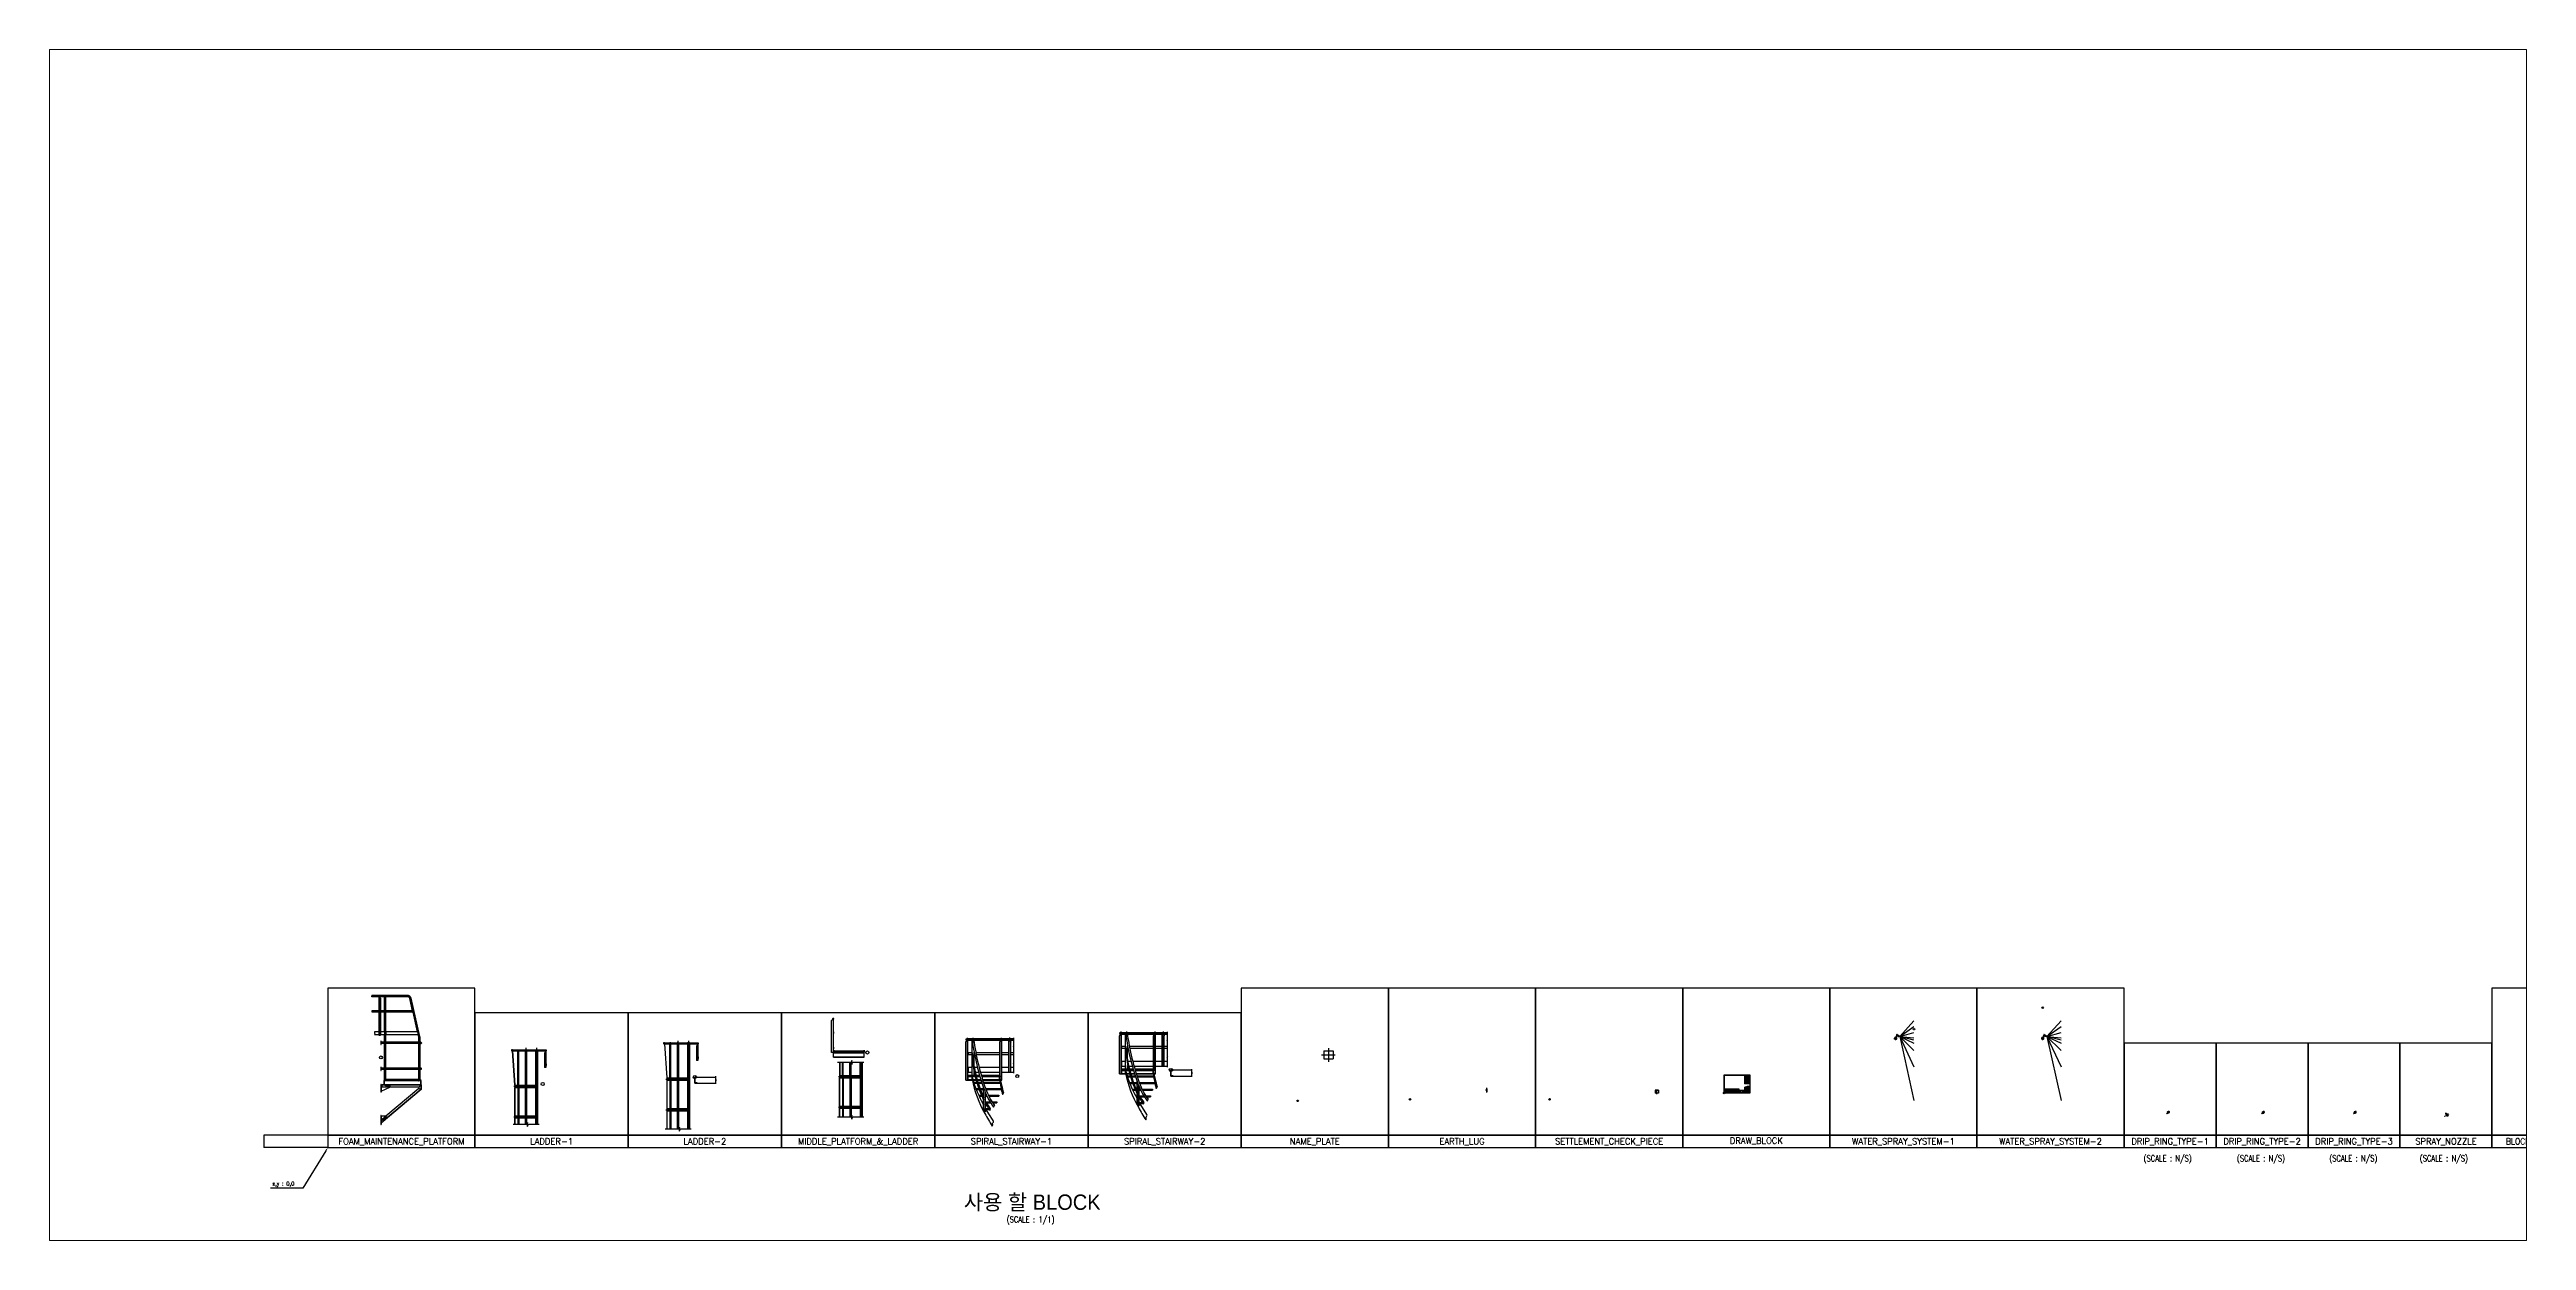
# Paper-space layout 'Layout1' of a CAD drawing. Header units: millimetres. Extents: x -86 to 376, y -9 to 213.
# The model-space entities are those that its viewports show. They can reach past a viewport. Long polylines and large blocks are cut down to what shows.
import ezdxf
from ezdxf.enums import TextEntityAlignment as Align

# ---------------------------------------------------------------- set-up
doc = ezdxf.new("R2010")
doc.units = ezdxf.units.MM
for name, pattern in [('CENTER2', [1.125, 0.75, -0.125, 0.125, -0.125]), ('CONTINU', [0]), ('HIDDEN', [0.375, 0.25, -0.125]), ('PHANTOM', [2.5, 1.25, -0.25, 0.25, -0.25, 0.25, -0.25]), ('PHANTOM2', [1.25, 0.625, -0.125, 0.125, -0.125, 0.125, -0.125])]:
    doc.linetypes.add(name, pattern=pattern)
for name, color, linetype in [('1', 7, 'Continuous'), ('2', 3, 'Continuous'), ('BRD', 8, 'Continuous'), ('CLUDE', 30, 'Continuous'), ('co', 7, 'Continuous'), ('CONTINUOUS', 7, 'Continuous'), ('IMA', 6, 'PHANTOM'), ('LOGO', 3, 'Continuous'), ('WP', 6, 'Continuous')]:
    doc.layers.add(name, color=color, linetype=linetype)
doc.styles.add('Roamns', font='romans.shx', dxfattribs={"width": 0.9})
doc.styles.add('ROMANS', font='romans.shx')
doc.styles.add('SIMPLEX', font='SIMPLEX', dxfattribs={"height": 1.2})
doc.dimstyles.new('ST-35', dxfattribs={"dimtxt": 2.5, "dimasz": 2.5, "dimexe": 1, "dimexo": 1, "dimgap": 1, "dimtad": 1, "dimdec": 1, "dimlfac": 35, "dimzin": 12, "dimdsep": 46, "dimtxsty": 'ROMANS', "dimcen": 0, "dimdle": 700, "dimclrd": 7, "dimclre": 7, "dimclrt": 7, "dimadec": 1, "dimazin": 2, "dimtfac": 1, "dimtdec": 1, "dimtmove": 0, "dimatfit": 3, "dimfxl": 1, "dimtvp": 0.834, "dimtolj": 1, "dimtzin": 0, "dimarcsym": 1})

# ---------------------------------------------------------------- blocks, each defined once
blk = doc.blocks.new('새로운 블럭')
at = {"color": 2, "linetype": 'Continuous'}
for p, q in [((7131, -6245), (7131, -6243)), ((7131, -6245), (7206, -6245)), ((7135, -6239), (7192, -6239)), ((7200, -6174), (7200, -6231)), ((7206, -6170), (7204, -6170)), ((7206, -6245), (7206, -6170))]:
    blk.add_line(p, q, dxfattribs=at)
for centre, radius, start, end in [((7135, -6243), 4, 90, 180), ((7192, -6231), 8.5, 270, 360), ((7204, -6174), 4, 90, 180)]:
    blk.add_arc(centre, radius, start, end, dxfattribs=at)
blk = doc.blocks.new('*D828')
at = {"layer": 'Defpoints', "color": 0, "linetype": 'ByBlock', "ltscale": 0.5, "transparency": 16777216}
for p in [(-2087, 0), (0, 400), (0, 0)]:
    blk.add_point(p, dxfattribs=at)
at = {"layer": 'WP', "color": 7, "linetype": 'ByBlock', "lineweight": -2, "ltscale": 0.5, "transparency": 16777216}
for p, q in [((-1, 400), (-2088, 400)), ((-1, 0), (-2088, 0)), ((-2087, 398), (-2087, 3))]:
    blk.add_line(p, q, dxfattribs=at)
at = {"layer": 'WP', "color": 7, "linetype": 'ByBlock', "ltscale": 0.5, "transparency": 16777216}
for points in [[(-2087, 398), (-2086, 398), (-2087, 400)], [(-2087, 3), (-2086, 3), (-2087, 0)]]:
    blk.add_solid(points, dxfattribs=at)
at = {"layer": 'WP', "color": 7, "linetype": 'ByBlock', "ltscale": 0.5, "transparency": 16777216, "insert": (-2089, 200), "char_height": 2.5, "attachment_point": 5, "rotation": 90, "style": 'ROMANS'}
blk.add_mtext('\\A1;400', dxfattribs=at)
blk = doc.blocks.new('a')
blk.add_solid([(2, 0), (2, 0), (0, 0)])
blk = doc.blocks.new('*X829')
at = {"color": 0}
for p, q in [((341, 30), (343, 33)), ((341, 31), (343, 33)), ((341, 31), (343, 33)), ((341, 31), (343, 33)), ((341, 30), (344, 32)), ((341, 30), (343, 32)), ((341, 30), (343, 32)), ((341, 31), (342, 32)), ((341, 31), (342, 32)), ((343, 30), (341, 32)), ((343, 30), (341, 31)), ((343, 30), (341, 31)), ((343, 30), (341, 31)), ((343, 30), (341, 31)), ((342, 30), (341, 31)), ((342, 30), (341, 31)), ((342, 30), (341, 31)), ((342, 30), (343, 32)), ((342, 30), (343, 32)), ((342, 30), (344, 32)), ((345, 29), (342, 32)), ((345, 29), (342, 32)), ((345, 29), (342, 32)), ((345, 29), (342, 32)), ((345, 29), (342, 32)), ((344, 29), (342, 32)), ((344, 29), (342, 32)), ((344, 29), (342, 32)), ((344, 29), (342, 32)), ((344, 30), (342, 32)), ((342, 30), (344, 31)), ((342, 30), (344, 31)), ((342, 30), (344, 31)), ((342, 30), (343, 31)), ((343, 33), (343, 33)), ((343, 33), (343, 33)), ((343, 32), (343, 33)), ((344, 32), (343, 33)), ((344, 32), (343, 33)), ((344, 32), (343, 32)), ((343, 30), (345, 32)), ((343, 32), (344, 32)), ((343, 32), (343, 32)), ((343, 32), (343, 32)), ((343, 30), (345, 31)), ((343, 30), (345, 31)), ((343, 30), (344, 31)), ((343, 30), (344, 31)), ((343, 30), (344, 31)), ((343, 30), (344, 31)), ((344, 32), (345, 33)), ((344, 32), (345, 33)), ((344, 32), (344, 33)), ((344, 32), (344, 33)), ((344, 32), (344, 33)), ((344, 33), (345, 33)), ((344, 33), (344, 33)), ((344, 33), (344, 33)), ((344, 33), (344, 33)), ((345, 32), (344, 33)), ((344, 33), (344, 33)), ((344, 33), (344, 33)), ((344, 33), (344, 33)), ((344, 33), (344, 33)), ((345, 32), (344, 33)), ((344, 32), (344, 33)), ((344, 32), (344, 33)), ((344, 29), (346, 31)), ((344, 32), (344, 32)), ((344, 32), (344, 32)), ((344, 32), (344, 32)), ((344, 32), (344, 32)), ((344, 32), (344, 32)), ((344, 32), (344, 32)), ((344, 32), (344, 32)), ((344, 32), (344, 32)), ((344, 29), (346, 31)), ((344, 29), (346, 31)), ((344, 29), (346, 31)), ((344, 29), (345, 31)), ((344, 30), (345, 31)), ((344, 30), (345, 31)), ((346, 29), (344, 31)), ((346, 29), (344, 31)), ((346, 29), (344, 31)), ((346, 29), (344, 31)), ((346, 29), (344, 31)), ((345, 33), (346, 34)), ((345, 33), (346, 34)), ((345, 33), (346, 34)), ((345, 33), (345, 34)), ((345, 33), (345, 34)), ((346, 33), (345, 34)), ((346, 33), (345, 34)), ((346, 33), (345, 34)), ((345, 33), (345, 34)), ((345, 33), (345, 34)), ((345, 32), (345, 32)), ((345, 32), (345, 33)), ((345, 32), (345, 33)), ((345, 33), (345, 33)), ((345, 33), (345, 33)), ((345, 33), (345, 33)), ((345, 33), (345, 33)), ((345, 32), (345, 33)), ((345, 32), (345, 33)), ((345, 32), (345, 33)), ((345, 32), (345, 33)), ((345, 32), (345, 32)), ((345, 32), (345, 32)), ((345, 32), (345, 32)), ((345, 32), (345, 32)), ((345, 31), (345, 32)), ((345, 31), (345, 32)), ((345, 29), (347, 31)), ((345, 29), (347, 31)), ((345, 29), (347, 31)), ((345, 29), (347, 31)), ((345, 29), (346, 31)), ((347, 29), (345, 31)), ((347, 29), (345, 31)), ((347, 29), (345, 31)), ((345, 31), (345, 31)), ((347, 29), (345, 31)), ((346, 29), (345, 31)), ((346, 33), (348, 34)), ((346, 33), (348, 34)), ((346, 33), (348, 34)), ((346, 33), (347, 34)), ((346, 33), (347, 34)), ((346, 33), (347, 34)), ((346, 33), (347, 34)), ((346, 33), (346, 34)), ((347, 33), (346, 34)), ((347, 33), (346, 34)), ((347, 33), (346, 34)), ((347, 33), (346, 34)), ((347, 33), (346, 34)), ((347, 33), (346, 34)), ((346, 33), (346, 34)), ((346, 32), (347, 33)), ((346, 32), (347, 33)), ((346, 32), (347, 33)), ((346, 33), (347, 33)), ((346, 32), (346, 33)), ((346, 33), (346, 33)), ((347, 32), (346, 33)), ((347, 32), (346, 33)), ((347, 32), (346, 33)), ((346, 33), (346, 33)), ((346, 32), (346, 32)), ((346, 32), (347, 32)), ((346, 32), (347, 32)), ((346, 31), (346, 32)), ((346, 31), (346, 32)), ((346, 32), (346, 32)), ((346, 32), (346, 32)), ((346, 32), (346, 32)), ((346, 32), (346, 32)), ((347, 32), (346, 32)), ((347, 32), (346, 32)), ((347, 32), (346, 32)), ((347, 31), (346, 32)), ((346, 32), (346, 32)), ((346, 32), (346, 32)), ((346, 32), (346, 32)), ((346, 32), (346, 32)), ((346, 31), (346, 32)), ((346, 31), (346, 32)), ((346, 29), (348, 31)), ((346, 29), (348, 31)), ((346, 29), (348, 31)), ((346, 29), (348, 31)), ((346, 29), (348, 31)), ((346, 29), (347, 31)), ((348, 30), (346, 31)), ((348, 30), (346, 31)), ((348, 30), (346, 31)), ((348, 29), (346, 31)), ((347, 29), (346, 31)), ((347, 29), (346, 31)), ((347, 33), (349, 35)), ((347, 33), (349, 35)), ((347, 33), (348, 34)), ((347, 33), (348, 34)), ((348, 33), (347, 34)), ((348, 33), (347, 34)), ((348, 33), (347, 34)), ((348, 33), (347, 34)), ((348, 33), (347, 34)), ((348, 33), (347, 34)), ((347, 33), (347, 34)), ((347, 31), (347, 32)), ((347, 32), (347, 32)), ((347, 32), (347, 32)), ((347, 31), (347, 31)), ((347, 32), (347, 32)), ((347, 31), (347, 32)), ((347, 32), (347, 32)), ((347, 31), (347, 32)), ((347, 32), (347, 32)), ((347, 32), (347, 32)), ((347, 32), (347, 32)), ((347, 32), (347, 32)), ((347, 32), (347, 32)), ((348, 31), (347, 32)), ((348, 31), (347, 32)), ((347, 31), (347, 32)), ((347, 29), (349, 31)), ((347, 29), (348, 31)), ((347, 29), (348, 31)), ((347, 31), (348, 31)), ((347, 29), (349, 31)), ((347, 29), (349, 31)), ((349, 30), (347, 31)), ((349, 30), (347, 31)), ((349, 30), (347, 31)), ((348, 30), (347, 31)), ((348, 30), (347, 31)), ((348, 30), (347, 31)), ((348, 33), (350, 35)), ((348, 33), (350, 35)), ((348, 33), (350, 35)), ((348, 33), (349, 35)), ((348, 33), (349, 35)), ((349, 33), (348, 34)), ((349, 33), (348, 34)), ((349, 33), (348, 34)), ((349, 33), (348, 34)), ((349, 33), (348, 34)), ((350, 33), (348, 34)), ((350, 33), (348, 34)), ((348, 32), (348, 33)), ((348, 32), (348, 33)), ((348, 33), (348, 33)), ((348, 33), (348, 33)), ((348, 32), (348, 33)), ((348, 32), (348, 33)), ((348, 31), (348, 32)), ((348, 31), (348, 32)), ((348, 32), (348, 32)), ((348, 32), (348, 32)), ((348, 32), (348, 32)), ((348, 32), (348, 32)), ((348, 32), (348, 32)), ((348, 32), (348, 32)), ((348, 32), (348, 32)), ((348, 32), (348, 32)), ((348, 32), (348, 32)), ((348, 32), (348, 32)), ((348, 32), (348, 32)), ((348, 32), (348, 32)), ((348, 31), (348, 32)), ((348, 29), (349, 31)), ((348, 30), (349, 31)), ((348, 30), (350, 31)), ((348, 30), (350, 31)), ((348, 30), (350, 31)), ((350, 30), (348, 31)), ((348, 31), (348, 31)), ((350, 30), (348, 31)), ((349, 30), (348, 31)), ((349, 30), (348, 31)), ((349, 30), (348, 31)), ((349, 33), (351, 35)), ((349, 33), (351, 35)), ((349, 33), (351, 35)), ((349, 33), (351, 35)), ((349, 33), (350, 35)), ((349, 33), (350, 35)), ((350, 33), (349, 34)), ((351, 33), (349, 35)), ((351, 33), (349, 35)), ((351, 33), (349, 35)), ((351, 33), (349, 35)), ((351, 33), (349, 35)), ((351, 33), (349, 35)), ((349, 32), (349, 32)), ((349, 32), (349, 33)), ((349, 33), (349, 33)), ((349, 33), (349, 33)), ((349, 33), (349, 33)), ((349, 32), (349, 33)), ((349, 32), (349, 33)), ((349, 32), (349, 32)), ((349, 31), (349, 32)), ((349, 32), (349, 32)), ((349, 32), (349, 32)), ((349, 32), (349, 32)), ((349, 32), (349, 32)), ((349, 32), (349, 32)), ((349, 32), (350, 32)), ((349, 32), (350, 32)), ((349, 30), (351, 32)), ((349, 30), (351, 32)), ((350, 32), (349, 32)), ((349, 32), (349, 32)), ((349, 32), (349, 32)), ((349, 32), (349, 32)), ((349, 32), (349, 32)), ((349, 31), (349, 32)), ((350, 30), (349, 32)), ((349, 31), (349, 31)), ((349, 30), (351, 31)), ((349, 30), (351, 31)), ((349, 30), (351, 31)), ((351, 30), (349, 31)), ((350, 30), (349, 31)), ((350, 30), (349, 31)), ((350, 30), (349, 31)), ((350, 30), (349, 31)), ((350, 33), (353, 35)), ((350, 33), (352, 35)), ((350, 33), (352, 35)), ((350, 33), (352, 35)), ((350, 33), (352, 35)), ((350, 33), (352, 35)), ((350, 33), (351, 35)), ((351, 33), (350, 35)), ((352, 33), (350, 35)), ((352, 33), (350, 35)), ((352, 33), (350, 35)), ((352, 33), (350, 35)), ((352, 33), (350, 35)), ((350, 32), (350, 33)), ((350, 32), (350, 33)), ((350, 32), (350, 33)), ((350, 33), (350, 33)), ((350, 33), (351, 33)), ((350, 32), (350, 33)), ((350, 32), (351, 33)), ((350, 32), (351, 33)), ((350, 32), (350, 33)), ((351, 32), (350, 33)), ((350, 33), (350, 33)), ((351, 32), (350, 33)), ((351, 32), (350, 33)), ((351, 32), (350, 33)), ((351, 32), (350, 33)), ((350, 32), (350, 32)), ((350, 32), (351, 32)), ((350, 32), (351, 32)), ((350, 32), (351, 32)), ((350, 32), (351, 32)), ((352, 30), (350, 32)), ((352, 30), (350, 31)), ((350, 32), (350, 32)), ((350, 32), (350, 32)), ((351, 31), (350, 32)), ((350, 30), (351, 31)), ((350, 30), (351, 31)), ((350, 30), (351, 31)), ((350, 30), (351, 31)), ((350, 30), (352, 31)), ((352, 30), (350, 31)), ((351, 30), (350, 31)), ((351, 30), (350, 31)), ((351, 30), (350, 31)), ((351, 30), (350, 31)), ((351, 30), (350, 31)), ((351, 33), (353, 35)), ((351, 33), (353, 35)), ((351, 33), (353, 35)), ((351, 33), (353, 35)), ((351, 33), (353, 35)), ((353, 33), (351, 35)), ((353, 33), (351, 35)), ((353, 33), (351, 35)), ((353, 33), (351, 35)), ((353, 33), (351, 35)), ((354, 33), (351, 35)), ((354, 33), (351, 35)), ((351, 33), (352, 33)), ((351, 32), (352, 33)), ((351, 32), (352, 33)), ((352, 32), (351, 32)), ((352, 32), (351, 33)), ((352, 33), (351, 33)), ((352, 33), (351, 33)), ((351, 32), (352, 32)), ((351, 32), (352, 32)), ((351, 32), (352, 32)), ((351, 32), (352, 32)), ((351, 32), (352, 32)), ((351, 30), (353, 32)), ((351, 32), (351, 32)), ((352, 32), (351, 32)), ((352, 32), (351, 32)), ((352, 32), (351, 32)), ((351, 30), (352, 31)), ((351, 30), (353, 31)), ((351, 30), (353, 31)), ((352, 30), (351, 31)), ((352, 30), (351, 31)), ((352, 30), (351, 31)), ((352, 33), (354, 35)), ((352, 33), (354, 35)), ((352, 33), (354, 35)), ((352, 33), (354, 35)), ((352, 33), (354, 35)), ((354, 33), (352, 35)), ((354, 33), (352, 35)), ((354, 33), (352, 35)), ((354, 33), (352, 35)), ((354, 33), (352, 35)), ((355, 33), (352, 35)), ((352, 33), (353, 33)), ((352, 32), (353, 33)), ((352, 32), (353, 33)), ((352, 32), (353, 33)), ((353, 32), (352, 32)), ((353, 32), (352, 33)), ((353, 32), (352, 33)), ((353, 33), (352, 33)), ((352, 32), (353, 32)), ((352, 32), (353, 32)), ((352, 32), (353, 32)), ((352, 31), (353, 32)), ((353, 31), (352, 32)), ((353, 31), (352, 32)), ((353, 32), (352, 32)), ((353, 32), (352, 32)), ((353, 32), (352, 32)), ((352, 30), (353, 31)), ((352, 30), (353, 31)), ((352, 30), (353, 31)), ((352, 30), (353, 31)), ((352, 30), (353, 31)), ((352, 30), (352, 31)), ((353, 30), (352, 31)), ((353, 30), (352, 31)), ((353, 30), (352, 31)), ((353, 30), (352, 31)), ((353, 31), (352, 31)), ((353, 33), (355, 35)), ((353, 33), (355, 35)), ((353, 33), (355, 35)), ((353, 33), (355, 35)), ((353, 33), (355, 35)), ((353, 33), (355, 35)), ((353, 33), (356, 35)), ((355, 33), (353, 35)), ((355, 33), (353, 35)), ((355, 33), (353, 35)), ((355, 33), (353, 35)), ((355, 33), (353, 35)), ((355, 33), (353, 35)), ((353, 33), (354, 33)), ((353, 32), (354, 33)), ((353, 32), (354, 33)), ((354, 32), (353, 32)), ((354, 32), (353, 33)), ((353, 32), (353, 32)), ((353, 32), (353, 32)), ((353, 32), (353, 32)), ((353, 32), (353, 32)), ((353, 32), (354, 32)), ((353, 32), (353, 32)), ((353, 31), (353, 32)), ((353, 31), (353, 32)), ((354, 31), (353, 31)), ((354, 31), (353, 32)), ((353, 31), (353, 32)), ((353, 32), (353, 32)), ((353, 32), (353, 32)), ((353, 32), (353, 32)), ((354, 32), (353, 32)), ((353, 30), (354, 31)), ((353, 30), (354, 31)), ((353, 31), (354, 31)), ((353, 31), (354, 31)), ((353, 31), (353, 31)), ((353, 31), (353, 31)), ((353, 31), (353, 31)), ((354, 31), (353, 31)), ((354, 33), (356, 35)), ((354, 33), (356, 35)), ((354, 33), (356, 35)), ((354, 33), (356, 35)), ((354, 33), (356, 35)), ((354, 33), (356, 35)), ((356, 33), (354, 35)), ((357, 32), (354, 35)), ((357, 32), (354, 35)), ((357, 32), (354, 35)), ((357, 32), (354, 35)), ((354, 32), (354, 33)), ((354, 32), (354, 32)), ((354, 32), (354, 33)), ((354, 32), (354, 33)), ((354, 33), (354, 33)), ((354, 32), (354, 32)), ((354, 32), (354, 32)), ((354, 32), (354, 32)), ((354, 32), (354, 32)), ((354, 32), (354, 32)), ((354, 32), (354, 32)), ((354, 31), (354, 32)), ((354, 31), (354, 32)), ((354, 31), (355, 32)), ((354, 32), (354, 32)), ((355, 31), (354, 32)), ((355, 31), (354, 32)), ((354, 32), (354, 32)), ((354, 32), (354, 32)), ((354, 32), (354, 32)), ((354, 32), (354, 32)), ((354, 31), (355, 31)), ((354, 31), (355, 31)), ((354, 31), (355, 31)), ((354, 31), (354, 31)), ((354, 31), (354, 31)), ((354, 31), (354, 31)), ((354, 31), (354, 31)), ((355, 31), (354, 31)), ((355, 33), (357, 35)), ((355, 33), (357, 35)), ((355, 33), (357, 35)), ((355, 33), (357, 35)), ((357, 32), (355, 35)), ((357, 32), (355, 35)), ((358, 32), (355, 35)), ((358, 32), (355, 35)), ((358, 33), (355, 35)), ((358, 33), (355, 35)), ((355, 33), (355, 33)), ((355, 32), (355, 33)), ((355, 32), (355, 32)), ((355, 32), (355, 32)), ((355, 32), (356, 32)), ((355, 32), (355, 33)), ((356, 32), (355, 32)), ((355, 32), (355, 33)), ((355, 33), (355, 33)), ((355, 32), (355, 32)), ((355, 32), (355, 32)), ((355, 32), (355, 32)), ((355, 32), (355, 32)), ((355, 32), (355, 32)), ((355, 32), (355, 32)), ((355, 32), (355, 32)), ((355, 32), (355, 32)), ((355, 31), (355, 31)), ((355, 31), (355, 31)), ((355, 31), (355, 31)), ((355, 31), (355, 31)), ((355, 31), (355, 31)), ((356, 33), (357, 35)), ((356, 33), (357, 35)), ((356, 33), (357, 35)), ((356, 33), (358, 35)), ((356, 33), (358, 35)), ((358, 33), (356, 35)), ((358, 33), (356, 35)), ((358, 33), (356, 35)), ((358, 33), (356, 35)), ((358, 33), (356, 35)), ((356, 33), (358, 34)), ((356, 32), (358, 34)), ((356, 32), (358, 34)), ((356, 32), (358, 34)), ((356, 32), (358, 34)), ((356, 32), (358, 34)), ((356, 31), (358, 34)), ((356, 32), (358, 34)), ((356, 32), (356, 32)), ((356, 32), (356, 32)), ((356, 32), (356, 32)), ((357, 32), (356, 32)), ((357, 32), (356, 33)), ((357, 32), (356, 33)), ((356, 32), (356, 32)), ((356, 32), (356, 32)), ((356, 32), (356, 32)), ((356, 32), (356, 32)), ((356, 31), (356, 31)), ((358, 33), (357, 35)), ((358, 33), (357, 35)), ((358, 33), (357, 35)), ((359, 34), (357, 35)), ((357, 32), (359, 34)), ((357, 32), (359, 34)), ((359, 34), (358, 35)), ((358, 34), (358, 34)), ((358, 32), (358, 33))]:
    blk.add_line(p, q, dxfattribs=at)
blk = doc.blocks.new('A3')
at = {"layer": 'IMA'}
for centre, start, end in [((-2, 1), 321.4711, 38.5289), ((1, -1), 141.4711, 218.5289)]:
    blk.add_arc(centre, 1.67, start, end, dxfattribs=at)

msp = doc.modelspace()

# ---------------------------------------------------------------- hatches: boundary and pattern name
at = {"linetype": 'CONTINU', "ltscale": 0.5}
h = msp.add_hatch(dxfattribs=at)
h.set_pattern_fill('AR-CONC', color=256, scale=0.05)
h.set_pattern_definition([(50, (61581.1046, 5335.0945), (9.109233, -0.796954), [0.9525, -10.4775]), (355, (61581.105, 5335.095), (-1.762171, 9.552842), [0.762, -8.38203]), (100.45144, (61581.864, 5335.028), (7.347062, 8.755888), [0.8095, -8.904512]), (46.1842, (61581.105, 5337.635), (13.553952, -2.102116), [1.42875, -15.71625]), (96.63556, (61582.234, 5337.46), (11.870207, 12.371306), [1.21425, -13.35678]), (351.18415, (61581.105, 5337.635), (11.870207, 12.371306), [1.143, -12.572987]), (21, (61582.3746, 5336.9995), (7.58072, -5.11326), [0.9525, -10.4775]), (326, (61582.375, 5337), (3.090101, 9.209398), [0.762, -8.382]), (71.45144, (61583.006, 5336.5734), (10.670821, 4.096138), [0.8095, -8.904497]), (37.5, (61581.1046, 5335.0945), (0.1544302, 4.227752), [0, -8.2804, 0, -8.509, 0, -8.41375]), (7.5, (61581.1046, 5335.0945), (3.340983, 5.0090287), [0, -4.8514, 0, -8.0899, 0, -3.20675]), (327.5, (61578.2725, 5335.0945), (6.7795298, -0.2864372), [0, -3.175, 0, -9.906, 0, -13.1445]), (317.5, (61577.0025, 5335.0945), (7.406459, 1.2713246), [0, -4.1275, 0, -6.5786, 0, -9.3345])])
h.paths.add_polyline_path([(60050.56, 1132.55), (60050.56, 1157.84), (60028.98, 1157.84), (60010.04, 1157.84, 0.34949856), (60010.04, 1145.2, -0.34949856), (60010.04, 1132.55)])
h.paths.add_polyline_path([(60016.17, 1144.12), (60016.17, 1148.19), (60042.11, 1148.19), (60042.11, 1144.12)], flags=16)
h.paths.add_polyline_path([(60017.62, 1144.28), (60040.66, 1144.28), (60040.66, 1148.03), (60017.62, 1148.03)], flags=8)
h = msp.add_hatch(dxfattribs=at)
h.set_pattern_fill('AR-CONC', color=256, scale=0.05)
h.set_pattern_definition([(50, (64593.088, 5335.0945), (9.109233, -0.796954), [0.9525, -10.4775]), (355, (64593.088, 5335.095), (-1.762171, 9.552842), [0.762, -8.38203]), (100.45144, (64593.847, 5335.028), (7.347062, 8.755888), [0.8095, -8.904512]), (46.1842, (64593.088, 5337.635), (13.553952, -2.102116), [1.42875, -15.71625]), (96.63556, (64594.217, 5337.46), (11.870207, 12.371306), [1.21425, -13.35678]), (351.18415, (64593.088, 5337.635), (11.870207, 12.371306), [1.143, -12.572987]), (21, (64594.358, 5336.9995), (7.58072, -5.11326), [0.9525, -10.4775]), (326, (64594.358, 5337), (3.090101, 9.209398), [0.762, -8.382]), (71.45144, (64594.989, 5336.5734), (10.670821, 4.096138), [0.8095, -8.904497]), (37.5, (64593.0877, 5335.0945), (0.1544302, 4.227752), [0, -8.2804, 0, -8.509, 0, -8.41375]), (7.5, (64593.0877, 5335.0945), (3.340983, 5.0090287), [0, -4.8514, 0, -8.0899, 0, -3.20675]), (327.5, (64590.2556, 5335.0945), (6.7795298, -0.2864372), [0, -3.175, 0, -9.906, 0, -13.1445]), (317.5, (64588.9856, 5335.0945), (7.406459, 1.2713246), [0, -4.1275, 0, -6.5786, 0, -9.3345])])
h.paths.add_polyline_path([(63152.46, 1132.55), (63152.46, 1155.68), (63130.87, 1157.84), (63111.94, 1157.84, 0.34949856), (63111.94, 1145.2, -0.34949856), (63111.94, 1132.55)])
h.paths.add_polyline_path([(63144, 1144.12), (63118.07, 1144.12), (63118.07, 1148.19), (63144, 1148.19)], flags=16)
h.paths.add_polyline_path([(63119.52, 1144.28), (63142.55, 1144.28), (63142.55, 1148.03), (63119.52, 1148.03)], flags=8)
h = msp.add_hatch(dxfattribs=at)
h.set_pattern_fill('AR-CONC', color=256, scale=0.05)
h.set_pattern_definition([(50, (67676.308, 5335.0945), (9.109233, -0.796954), [0.9525, -10.4775]), (355, (67676.308, 5335.095), (-1.762171, 9.552842), [0.762, -8.38203]), (100.45144, (67677.067, 5335.028), (7.347062, 8.755888), [0.8095, -8.904512]), (46.1842, (67676.308, 5337.635), (13.553952, -2.102116), [1.42875, -15.71625]), (96.63556, (67677.438, 5337.46), (11.870207, 12.371306), [1.21425, -13.35678]), (351.18415, (67676.308, 5337.635), (11.870207, 12.371306), [1.143, -12.572987]), (21, (67677.578, 5336.9995), (7.58072, -5.11326), [0.9525, -10.4775]), (326, (67677.578, 5337), (3.090101, 9.209398), [0.762, -8.382]), (71.45144, (67678.21, 5336.5734), (10.670821, 4.096138), [0.8095, -8.904497]), (37.5, (67676.308, 5335.0945), (0.1544302, 4.227752), [0, -8.2804, 0, -8.509, 0, -8.41375]), (7.5, (67676.308, 5335.0945), (3.340983, 5.0090287), [0, -4.8514, 0, -8.0899, 0, -3.20675]), (327.5, (67673.476, 5335.0945), (6.7795298, -0.2864372), [0, -3.175, 0, -9.906, 0, -13.1445]), (317.5, (67672.206, 5335.0945), (7.406459, 1.2713246), [0, -4.1275, 0, -6.5786, 0, -9.3345])])
h.paths.add_polyline_path([(66145.77, 1132.55), (66145.77, 1157.84), (66124.18, 1157.84), (66105.25, 1157.84, 0.34949856), (66105.25, 1145.2, -0.34949856), (66105.25, 1132.55)])
h.paths.add_polyline_path([(66111.38, 1144.12), (66111.38, 1148.19), (66137.31, 1148.19), (66137.31, 1144.12)], flags=16)
h.paths.add_polyline_path([(66112.83, 1144.28), (66135.86, 1144.28), (66135.86, 1148.03), (66112.83, 1148.03)], flags=8)
h = msp.add_hatch(dxfattribs=at)
h.set_pattern_fill('AR-SAND', color=256, scale=0.03)
h.set_pattern_definition([(37.5, (67493.9642, 5335.0945), (-0.04800094, 1.4682397), [0, -1.15824, 0, -1.2954, 0, -1.23825]), (7.5, (67493.9642, 5335.0945), (1.34856985, 2.1504753), [0, -0.62484, 0, -1.04394, 0, -0.40005]), (327.5, (67493.027, 5335.0945), (2.3729771, 0.00431155), [0, -0.381, 0, -1.3716, 0, -1.7907]), (317.5, (67493.027, 5335.0945), (2.2906694, 0.668788), [0, -0.1905, 0, -0.89916, 0, -1.0287])])
h.paths.add_polyline_path([(66125.06, 1159.84), (66125.06, 1157.84), (66145.77, 1157.84), (66145.77, 1156.34), (66146.77, 1156.34), (66146.77, 1159.84)])

# ---------------------------------------------------------------- linework, layer by layer
at = {"color": 1, "linetype": 'CENTER2'}
for p, q in [((1408.37, 4943.09), (2594.25, 4943.09)), ((1671, 4921.99), (1671, 4983.33)), ((1870, 2190), (1870, 4894.19)), ((2984.44, 3620.08), (2691.59, 4865.97)), ((16456.24, 4200), (16510.36, 4200)), ((16483.3, 4227.06), (16483.3, 4172.94)), ((1715, 3414.19), (3062.87, 3414.19)), ((2990, 2190), (2990, 3573.26)), ((3032.2, 3383.52), (3032.2, 3444.86)), ((6460, 3249.24), (6460, 746.12)), ((6810, 3249.24), (6810, 746.12)), ((10938.62, 3400), (12082.7, 3400)), ((11420, 3479.24), (11420, 596.43)), ((11770, 3479.24), (11770, 596.43)), ((16521.38, 3750), (16486.78, 3750)), ((16521.38, 3250), (16486.78, 3250)), ((22377.75, 3530), (20801.6, 3530)), ((20859.13, 3583.01), (20859.13, 3461.75)), ((20859.13, 3583.01), (20859.13, 3461.75)), ((21040.53, 3583.01), (21040.53, 3461.75)), ((21966.56, 3583.01), (21966.56, 3461.75)), ((21966.56, 3583.01), (21966.56, 3461.75)), ((22236.16, 3587.17), (22236.16, 3461.75)), ((27387.75, 3730), (25811.6, 3730)), ((25869.13, 3783.01), (25869.13, 3661.75)), ((25869.13, 3783.01), (25869.13, 3661.75)), ((26050.53, 3783.01), (26050.53, 3661.75)), ((26976.56, 3783.01), (26976.56, 3661.75)), ((26976.56, 3783.01), (26976.56, 3661.75)), ((27246.16, 3787.17), (27246.16, 3661.75)), ((51091.75, 3562.32), (51193.53, 3562.32)), ((51144.02, 3514.72), (51144.02, 3607.46)), ((51158.04, 3592.38), (51192.32, 3665.89)), ((51192.32, 3665.89), (51280.92, 3624.58)), ((55891.75, 3562.32), (55993.53, 3562.32)), ((55944.02, 3514.72), (55944.02, 3607.46)), ((55958.04, 3592.38), (55992.32, 3665.89)), ((55992.32, 3665.89), (56080.92, 3624.58)), ((1715, 2569.21), (3062.87, 2569.21)), ((3032.2, 2538.54), (3032.2, 2599.89)), ((5978.62, 3170), (7122.7, 3170)), ((7144.81, 2700.97), (7081.35, 2700.97)), ((12104.81, 2930.97), (12041.35, 2930.97)), ((17050, 2777.57), (17050, 990.38)), ((17400, 2777.57), (17400, 990.38)), ((1870, 2061.92), (1870, 2018.08)), ((1931.92, 2000), (1888.08, 2000)), ((1910, 2021.92), (1910, 1978.08)), ((1991.92, 2000), (1948.08, 2000)), ((1970, 2021.92), (1970, 1978.08)), ((6066.62, 2000.97), (6810, 2000.97)), ((6835.84, 2070), (6784.16, 2070)), ((11026.62, 2230.97), (11770, 2230.97)), ((11795.84, 2300), (11744.16, 2300)), ((16656.62, 2316.12), (17400, 2316.12)), ((37835.03, 1869.95), (37767.39, 1869.95)), ((43355.78, 1745.27), (43355.78, 1891.09)), ((46055.65, 1804.75), (46055.65, 1841.82)), ((1845.36, 939.79), (1810.98, 910.94)), ((1842.59, 908.18), (1813.74, 942.56)), ((1891.32, 978.36), (1856.94, 949.51)), ((1888.55, 946.75), (1859.71, 981.12)), ((6066.62, 1000.97), (6810, 1000.97)), ((11026.62, 1230.97), (11770, 1230.97)), ((16656.62, 1316.12), (17400, 1316.12)), ((69096.94, 1071.83), (69107.68, 1074.71)), ((69113.47, 1076.26), (69135.65, 1082.21)), ((69131.62, 1064.02), (69149.43, 1064.02)), ((69131.92, 1061.72), (69149.13, 1066.33)), ((69135.65, 1082.21), (69142.83, 1055.42)), ((69140.53, 1055.12), (69140.53, 1072.93))]:
    msp.add_line(p, q, dxfattribs=at)
at = {"color": 2, "linetype": 'Continuous', "ltscale": 5}
for p, q in [((1671, 4921.99), (1434.22, 4921.99)), ((1671, 4964.19), (1436.24, 4964.19)), ((1665, 4921.99), (1665, 3665.11)), ((1671, 4921.99), (1665, 4921.99)), ((2594.25, 4964.19), (1671, 4964.19)), ((1671, 4921.99), (1715, 4877.99)), ((2594.25, 4921.99), (1671, 4921.99)), ((1715, 4877.99), (1715, 3662.58)), ((1848.9, 4461.99), (1848.9, 4921.99)), ((1891.1, 4461.99), (1891.1, 4921.99)), ((2766.1, 4461.99), (2671.42, 4861.23)), ((3004.95, 3625.02), (2712.56, 4870.9)), ((1665, 4461.99), (1436.24, 4461.99)), ((1665, 4411.99), (1436.24, 4411.99)), ((2808.53, 4461.99), (1665, 4461.99)), ((2820.26, 4411.99), (1665, 4411.99)), ((1671, 4461.99), (1671, 4411.99)), ((1848.9, 3772.36), (1848.9, 4411.99)), ((1891.1, 3772.36), (1891.1, 4411.99)), ((2926.33, 3772.36), (2778.3, 4411.99)), ((2970.38, 3772.36), (1523.17, 3772.36)), ((2993.84, 3672.36), (1523.17, 3672.36)), ((1715, 3672.36), (1665, 3672.36)), ((3032.2, 3435.29), (1739, 3435.29)), ((3032.2, 3393.09), (1739, 3393.09)), ((1848.9, 3435.29), (1848.9, 3672.36)), ((1848.9, 2590.31), (1848.9, 3393.09)), ((1891.1, 3435.29), (1891.1, 3672.36)), ((1891.1, 2590.31), (1891.1, 3393.09)), ((2963.93, 3615.14), (2950.15, 3672.36)), ((2968.9, 3435.29), (2968.9, 3573.26)), ((2968.9, 2590.31), (2968.9, 3393.09)), ((3011.1, 3435.29), (3011.1, 3573.26)), ((3011.1, 2590.31), (3011.1, 3393.09)), ((3032.2, 3393.09), (3026.2, 3393.09)), ((3032.2, 2590.31), (1739, 2590.31)), ((3032.2, 2548.11), (1739, 2548.11)), ((1848.9, 2190), (1848.9, 2548.11)), ((1891.1, 2190), (1891.1, 2548.11)), ((2968.9, 2190), (2968.9, 2548.11)), ((3011.1, 2190), (3011.1, 2548.11)), ((1739, 2060), (1730, 2060)), ((1730, 2060), (1730, 1810)), ((1739, 1810), (1730, 1810)), ((1739, 2060), (1739, 1810)), ((2020, 2035), (1739, 2035)), ((1739, 1835), (2020, 1965)), ((3040, 1890), (1739, 798.33)), ((3040, 2040), (1763.31, 2040)), ((1763.31, 2040), (1763.31, 2035)), ((3030, 2190), (1830, 2190)), ((1830, 2190), (1830, 2040)), ((2965, 1924.97), (1889.93, 1022.89)), ((2020, 2035), (2020, 1965)), ((2965, 1965), (2020, 1965)), ((2965, 1965), (3031, 2031)), ((2965, 1965), (2965, 1924.97)), ((3040, 1890), (2965, 1924.97)), ((3030, 2190), (3030, 2040)), ((3031, 2031), (3040, 2040)), ((3040, 2040), (3040, 1890)), ((1730, 1047.89), (1730, 754.34)), ((1739, 1047.89), (1730, 1047.89)), ((1739, 1047.89), (1739, 754.34)), ((1889.93, 1022.89), (1739, 1022.89)), ((1938.14, 965.43), (1889.93, 1022.89)), ((1730, 754.34), (1739, 754.34))]:
    msp.add_line(p, q, dxfattribs=at)
at = {"color": 4, "linetype": 'HIDDEN'}
for p, q in [((1671, 4921.99), (1671, 3663.17)), ((1848.9, 4461.99), (1848.9, 4411.99)), ((1891.1, 4461.99), (1891.1, 4411.99)), ((2778.3, 4411.99), (2766.1, 4461.99)), ((1848.9, 3772.36), (1848.9, 3672.36)), ((1848.9, 3435.29), (1848.9, 3393.09)), ((1891.1, 3772.36), (1891.1, 3672.36)), ((1891.1, 3435.29), (1891.1, 3393.09)), ((2926.33, 3772.36), (2950.41, 3672.36)), ((2968.9, 3435.29), (2968.9, 3393.09)), ((3011.1, 3435.29), (3011.1, 3393.09)), ((1848.9, 2590.31), (1848.9, 2548.11)), ((1891.1, 2590.31), (1891.1, 2548.11)), ((2968.9, 2590.31), (2968.9, 2548.11)), ((3011.1, 2590.31), (3011.1, 2548.11)), ((1763.31, 2035), (1763.31, 1965)), ((3031, 2031), (1763.31, 2031)), ((2020, 1965), (1763.31, 1965)), ((3031, 1894.2), (1809.79, 869.48)), ((1836.5, 2172), (1836.5, 2058)), ((3015.5, 2180), (1844.5, 2180)), ((3015.5, 2050), (1844.5, 2050)), ((1905, 2190), (1905, 2188)), ((1905, 2042), (1905, 2040)), ((2955, 2190), (2955, 2188)), ((2955, 2042), (2955, 2040)), ((3023.5, 2172), (3023.5, 2058)), ((3031, 2031), (3031, 1894.2)), ((1767.37, 920.04), (1889.93, 1022.89)), ((1815.58, 862.59), (1767.37, 920.04)), ((69107.5, 1077.44), (69100.42, 1076.82)), ((69122.92, 1078.79), (69100.52, 1084.79)), ((69122.92, 1078.79), (69100.83, 1094.25)), ((69122.92, 1078.79), (69101.11, 1102.59)), ((69108.81, 1072.21), (69102.45, 1069.25)), ((69122.92, 1078.79), (69106.95, 1062.83)), ((69122.92, 1078.79), (69112.41, 1077.87)), ((69122.92, 1078.79), (69113.24, 1074.28)), ((69122.92, 1078.79), (69114.82, 1061.44)), ((69122.92, 1078.79), (69119.37, 1062.81)), ((69136.46, 1073.76), (69136.88, 1072.21)), ((69136.52, 1073.77), (69136.89, 1072.43)), ((69136.88, 1072.21), (69138.23, 1072.58)), ((69136.89, 1072.43), (69138.18, 1072.77)), ((69137.11, 1072.02), (69137.04, 1072.26)), ((69137.11, 1072.02), (69138.3, 1072.34))]:
    msp.add_line(p, q, dxfattribs=at)
at = {"color": 2, "linetype": 'Continuous'}
for p, q in [((16475, 4183.3), (16435, 4143.3)), ((16435, 3100), (16435, 4143.3)), ((16500, 4183.3), (16475, 4183.3)), ((16494, 3100), (16494, 4183.3)), ((16500, 3100), (16500, 4183.3)), ((10970, 3416.7), (11156.17, 3416.7)), ((10970, 3383.3), (12072, 3383.3)), ((11156.17, 3400), (11156.17, 3422.7)), ((11156.17, 2268.47), (11156.17, 3383.3)), ((11185.09, 3400), (11185.09, 3422.7)), ((11185.09, 3416.7), (11397.84, 3416.7)), ((11185.09, 2268.47), (11185.09, 3383.3)), ((11397.84, 3400), (11397.84, 3422.7)), ((11397.84, 3383.3), (11397.84, 2268.47)), ((11442.16, 3400), (11442.16, 3422.7)), ((11442.16, 3416.7), (11737.5, 3416.7)), ((11442.16, 3383.3), (11442.16, 2268.47)), ((11737.5, 3400), (11737.5, 3422.7)), ((11737.5, 3383.3), (11737.5, 2268.47)), ((11802.5, 3400), (11802.5, 3422.7)), ((11802.5, 3416.7), (12066, 3416.7)), ((16506, 3775), (16500, 3775)), ((16506, 3725), (16500, 3725)), ((16506, 3275), (16500, 3275)), ((16506, 3725), (16506, 3775)), ((16506, 3225), (16506, 3275)), ((20833.07, 3522.39), (20817.41, 3443.62)), ((20833.07, 3522.39), (20817.41, 3443.62)), ((20817.41, 2199.68), (20817.41, 3443.62)), ((20817.41, 2199.68), (20817.41, 3443.62)), ((20859.13, 3557.15), (22377.75, 3557.15)), ((20859.13, 3502.85), (22377.75, 3502.85)), ((20866.28, 2199.68), (20866.28, 3503.81)), ((20866.28, 2199.68), (20866.28, 3503.81)), ((20882.57, 2199.68), (20882.57, 3516.3)), ((20882.57, 2199.68), (20882.57, 3516.3)), ((21016.85, 2362.58), (21016.85, 3502.85)), ((21082.01, 3428.16), (21082.01, 3502.85)), ((21940.5, 3522.39), (21924.84, 3443.62)), ((21940.5, 3522.39), (21924.84, 3443.62)), ((21924.84, 2330), (21924.84, 3443.62)), ((21924.84, 2330), (21924.84, 3443.62)), ((21973.71, 2330), (21973.71, 3503.81)), ((21973.71, 2330), (21973.71, 3503.81)), ((21990, 2199.68), (21990, 3516.3)), ((21990, 2199.68), (21990, 3516.3)), ((22212.02, 2446.54), (22212.02, 3517.58)), ((22228.31, 2446.54), (22228.31, 3504.01)), ((22258.35, 3514.35), (22277.18, 3439.43)), ((22277.18, 2446.54), (22277.18, 3439.43)), ((25843.07, 3722.39), (25827.41, 3643.62)), ((25843.07, 3722.39), (25827.41, 3643.62)), ((25827.41, 2399.68), (25827.41, 3643.62)), ((25827.41, 2399.68), (25827.41, 3643.62)), ((25869.13, 3757.15), (27387.75, 3757.15)), ((25869.13, 3702.85), (27387.75, 3702.85)), ((25876.28, 2399.68), (25876.28, 3703.81)), ((25876.28, 2399.68), (25876.28, 3703.81)), ((25892.57, 2399.68), (25892.57, 3716.3)), ((25892.57, 2399.68), (25892.57, 3716.3)), ((26026.85, 3292.69), (25892.57, 3292.69)), ((26026.85, 3292.69), (25892.57, 3292.69)), ((25906.14, 3227.54), (25906.14, 3292.69)), ((25906.14, 3227.54), (25906.14, 3292.69)), ((26026.85, 2562.58), (26026.85, 3702.85)), ((26092.01, 3628.16), (26092.01, 3702.85)), ((26092.01, 2825.9), (26092.01, 3306.59)), ((26094.65, 3292.69), (26092.01, 3292.69)), ((26934.84, 3292.69), (26148.86, 3292.69)), ((26934.84, 3292.69), (26148.86, 3292.69)), ((26950.5, 3722.39), (26934.84, 3643.62)), ((26950.5, 3722.39), (26934.84, 3643.62)), ((26934.84, 2530), (26934.84, 3643.62)), ((26934.84, 2530), (26934.84, 3643.62)), ((26983.71, 2530), (26983.71, 3703.81)), ((26983.71, 2530), (26983.71, 3703.81)), ((27000, 2399.68), (27000, 3716.3)), ((27000, 2399.68), (27000, 3716.3)), ((27222.02, 3292.69), (27000, 3292.69)), ((27222.02, 3292.69), (27000, 3292.69)), ((27222.02, 2646.54), (27222.02, 3717.58)), ((27238.31, 2646.54), (27238.31, 3704.01)), ((27268.35, 3714.35), (27287.18, 3639.43)), ((27287.18, 2646.54), (27287.18, 3639.43)), ((27387.75, 3292.69), (27287.18, 3292.69)), ((51143.88, 3599.02), (51151.5, 3615.36)), ((51172.23, 3585.81), (51143.88, 3599.02)), ((51151.5, 3615.36), (51179.85, 3602.14)), ((51166.57, 3635.86), (51156.02, 3613.25)), ((51179.07, 3677.69), (51160.81, 3638.55)), ((51191.63, 3624.18), (51160.81, 3638.55)), ((51172.23, 3585.81), (51179.85, 3602.14)), ((51185.87, 3626.86), (51175.33, 3604.25)), ((51193.84, 3628.92), (51191.63, 3624.18)), ((51194.89, 3683.45), (51234.04, 3665.2)), ((51214.93, 3636.59), (51219.67, 3634.39)), ((51234.04, 3665.2), (51219.67, 3634.39)), ((51244.22, 3655.96), (51233.29, 3632.52)), ((51233.39, 3627.72), (51239.12, 3625.04)), ((51237.03, 3635.53), (51242.77, 3632.86)), ((51253.8, 3651.5), (51242.87, 3628.05)), ((51243.83, 3630.12), (51246.09, 3629.07)), ((51244.32, 3651.16), (51250.06, 3648.48)), ((51255.09, 3648.37), (51246.09, 3629.07)), ((51247.96, 3658.97), (51253.7, 3656.3)), ((51252.83, 3649.43), (51255.09, 3648.37)), ((55943.88, 3599.02), (55951.5, 3615.36)), ((55972.23, 3585.81), (55943.88, 3599.02)), ((55951.5, 3615.36), (55979.85, 3602.14)), ((55966.57, 3635.86), (55956.02, 3613.25)), ((55979.07, 3677.69), (55960.81, 3638.55)), ((55991.63, 3624.18), (55960.81, 3638.55)), ((55972.23, 3585.81), (55979.85, 3602.14)), ((55985.87, 3626.86), (55975.33, 3604.25)), ((55993.84, 3628.92), (55991.63, 3624.18)), ((55994.89, 3683.45), (56034.04, 3665.2)), ((56014.93, 3636.59), (56019.67, 3634.39)), ((56034.04, 3665.2), (56019.67, 3634.39)), ((56044.22, 3655.96), (56033.29, 3632.52)), ((56033.39, 3627.72), (56039.12, 3625.04)), ((56037.03, 3635.53), (56042.77, 3632.86)), ((56053.8, 3651.5), (56042.87, 3628.05)), ((56043.83, 3630.12), (56046.09, 3629.07)), ((56044.32, 3651.16), (56050.06, 3648.48)), ((56055.09, 3648.37), (56046.09, 3629.07)), ((56047.96, 3658.97), (56053.7, 3656.3)), ((56052.83, 3649.43), (56055.09, 3648.37)), ((6010, 3186.7), (6196.17, 3186.7)), ((6010, 3153.3), (7112, 3153.3)), ((6196.17, 3170), (6196.17, 3192.7)), ((6196.17, 2038.47), (6196.17, 3153.3)), ((6225.09, 3170), (6225.09, 3192.7)), ((6225.09, 3186.7), (6437.84, 3186.7)), ((6225.09, 2038.47), (6225.09, 3153.3)), ((6437.84, 3170), (6437.84, 3192.7)), ((6437.84, 3153.3), (6437.84, 2038.47)), ((6482.16, 3170), (6482.16, 3192.7)), ((6482.16, 3186.7), (6777.5, 3186.7)), ((6482.16, 3153.3), (6482.16, 2038.47)), ((6777.5, 3170), (6777.5, 3192.7)), ((6777.5, 3153.3), (6777.5, 2038.47)), ((6842.5, 3170), (6842.5, 3192.7)), ((6842.5, 3186.7), (7106, 3186.7)), ((16500, 3100), (16435, 3100)), ((16506, 3225), (16500, 3225)), ((16500, 3100), (17500, 3100)), ((16500, 2950), (16500, 3100)), ((16500, 3093.5), (17500, 3093.5)), ((16500, 2956.5), (17500, 2956.5)), ((16500, 2950), (17500, 2950)), ((16694, 2777.57), (16694, 2353.62)), ((16700, 2777.57), (16700, 2353.62)), ((16786.17, 2353.62), (16786.17, 2777.57)), ((16815.09, 2353.62), (16815.09, 2777.57)), ((17027.84, 2353.62), (17027.84, 2777.57)), ((17072.16, 2353.62), (17072.16, 2777.57)), ((17367.5, 2353.62), (17367.5, 2777.57)), ((17500, 2950), (17500, 3100)), ((21016.85, 3092.69), (20882.57, 3092.69)), ((21016.85, 3092.69), (20882.57, 3092.69)), ((21016.85, 3027.54), (20882.57, 3027.54)), ((21016.85, 3027.54), (20882.57, 3027.54)), ((21016.85, 2609.44), (20882.57, 2609.44)), ((21016.85, 2609.44), (20882.57, 2609.44)), ((21016.85, 2446.54), (20882.57, 2446.54)), ((21016.85, 2446.54), (20882.57, 2446.54)), ((20896.14, 3027.54), (20896.14, 3092.69)), ((20896.14, 3027.54), (20896.14, 3092.69)), ((20896.14, 2446.54), (20896.14, 2609.44)), ((20896.14, 2446.54), (20896.14, 2609.44)), ((21082.01, 2625.9), (21082.01, 3106.59)), ((21084.65, 3092.69), (21082.01, 3092.69)), ((21097.42, 3027.54), (21082.01, 3027.54)), ((21082.01, 2362.58), (21082.01, 2480.69)), ((21088.82, 2446.54), (21082.01, 2446.54)), ((21192.82, 2609.44), (21085.18, 2609.44)), ((21236.44, 2446.54), (21119.83, 2446.54)), ((21924.84, 3092.69), (21138.86, 3092.69)), ((21924.84, 3092.69), (21138.86, 3092.69)), ((21924.84, 3027.54), (21151.64, 3027.54)), ((21924.84, 3027.54), (21151.64, 3027.54)), ((21192.82, 2609.44), (21160.17, 2609.44)), ((21924.84, 2609.44), (21247.38, 2609.44)), ((21924.84, 2609.44), (21247.38, 2609.44)), ((21924.84, 2446.54), (21291.24, 2446.54)), ((22212.02, 3092.69), (21990, 3092.69)), ((22212.02, 3092.69), (21990, 3092.69)), ((22212.02, 3027.54), (21990, 3027.54)), ((22212.02, 3027.54), (21990, 3027.54)), ((22212.02, 2609.44), (21990, 2609.44)), ((22212.02, 2609.44), (21990, 2609.44)), ((22190.65, 2446.54), (21990, 2446.54)), ((22377.75, 2446.54), (21990, 2446.54)), ((22377.75, 3092.69), (22277.18, 3092.69)), ((22377.75, 3027.54), (22277.18, 3027.54)), ((22377.75, 2609.44), (22277.18, 2609.44)), ((22377.75, 2609.44), (22277.18, 2609.44)), ((26026.85, 3227.54), (25892.57, 3227.54)), ((26026.85, 3227.54), (25892.57, 3227.54)), ((26026.85, 2809.44), (25892.57, 2809.44)), ((26026.85, 2809.44), (25892.57, 2809.44)), ((26026.85, 2646.54), (25892.57, 2646.54)), ((26026.85, 2646.54), (25892.57, 2646.54)), ((25892.57, 2562.58), (26116.99, 2562.58)), ((25892.57, 2562.58), (26116.99, 2562.58)), ((25892.57, 2530), (26124.59, 2530)), ((25892.57, 2530), (26124.59, 2530)), ((25892.57, 2513.71), (26128.5, 2513.71)), ((25892.57, 2513.71), (26128.5, 2513.71)), ((25903.43, 2426.83), (25903.43, 2502.85)), ((25903.43, 2426.83), (25903.43, 2502.85)), ((25906.14, 2646.54), (25906.14, 2809.44)), ((25906.14, 2646.54), (25906.14, 2809.44)), ((25919.72, 2519.14), (25979.45, 2519.14)), ((25919.72, 2519.14), (25979.45, 2519.14)), ((25931.38, 2530), (25931.38, 2562.58)), ((25931.38, 2530), (25931.38, 2562.58)), ((25979.45, 2519.14), (25979.45, 2530)), ((26026.85, 2427.59), (26026.85, 2501.03)), ((26039.98, 2530), (26039.98, 2562.58)), ((26107.42, 3227.54), (26092.01, 3227.54)), ((26092.01, 2562.58), (26092.01, 2680.69)), ((26098.82, 2646.54), (26092.01, 2646.54)), ((26202.82, 2809.44), (26095.18, 2809.44)), ((26246.44, 2646.54), (26129.83, 2646.54)), ((26150.05, 2562.58), (26270.37, 2562.58)), ((26150.05, 2562.58), (26270.37, 2562.58)), ((26158.33, 2530), (26279.93, 2530)), ((26158.33, 2530), (26279.93, 2530)), ((26934.84, 3227.54), (26161.64, 3227.54)), ((26934.84, 3227.54), (26161.64, 3227.54)), ((26162.57, 2513.71), (26284.76, 2513.71)), ((26162.57, 2513.71), (26284.76, 2513.71)), ((26202.82, 2809.44), (26170.17, 2809.44)), ((26257.17, 2530), (26257.17, 2562.58)), ((26934.84, 2809.44), (26257.38, 2809.44)), ((26934.84, 2809.44), (26257.38, 2809.44)), ((26934.84, 2646.54), (26301.24, 2646.54)), ((26325.32, 2562.58), (26934.84, 2562.58)), ((26325.32, 2562.58), (26934.84, 2562.58)), ((26334.93, 2530), (27000, 2530)), ((26334.93, 2530), (26934.84, 2530)), ((26339.8, 2513.71), (27000, 2513.71)), ((26339.8, 2513.71), (27000, 2513.71)), ((26365.77, 2530), (26365.77, 2562.58)), ((26474.37, 2530), (26474.37, 2562.58)), ((26582.97, 2530), (26582.97, 2562.58)), ((26691.56, 2530), (26691.56, 2562.58)), ((26800.16, 2530), (26800.16, 2562.58)), ((26908.76, 2530), (26908.76, 2562.58)), ((26925.23, 2427.59), (26925.23, 2501.03)), ((27222.02, 3227.54), (27000, 3227.54)), ((27222.02, 3227.54), (27000, 3227.54)), ((27222.02, 2809.44), (27000, 2809.44)), ((27222.02, 2809.44), (27000, 2809.44)), ((27200.65, 2646.54), (27000, 2646.54)), ((27387.75, 2646.54), (27000, 2646.54)), ((27000, 2475.7), (27000, 2530)), ((27387.75, 3227.54), (27287.18, 3227.54)), ((27387.75, 2809.44), (27287.18, 2809.44)), ((27387.75, 2809.44), (27287.18, 2809.44)), ((32491.14, 3152.58), (32791.14, 3152.58)), ((32491.14, 3152.58), (32491.14, 2892.58)), ((32491.14, 2892.58), (32791.14, 2892.58)), ((32791.14, 3152.58), (32791.14, 2892.58)), ((6098, 2038.47), (6832.5, 2038.47)), ((6098, 2038.47), (6098, 1963.47)), ((6098, 1963.47), (6832.5, 1963.47)), ((6104, 746.12), (6104, 1963.47)), ((6110, 746.12), (6110, 1963.47)), ((6196.17, 1963.47), (6196.17, 746.12)), ((6225.09, 1963.47), (6225.09, 746.12)), ((6437.84, 1963.47), (6437.84, 746.12)), ((6482.16, 1963.47), (6482.16, 746.12)), ((6777.5, 1963.47), (6777.5, 746.12)), ((6832.5, 2038.47), (6832.5, 1963.47)), ((11058, 2268.47), (11792.5, 2268.47)), ((11058, 2268.47), (11058, 2193.47)), ((11058, 2193.47), (11792.5, 2193.47)), ((11064, 596.43), (11064, 2193.47)), ((11070, 596.43), (11070, 2193.47)), ((11156.17, 2193.47), (11156.17, 596.43)), ((11185.09, 2193.47), (11185.09, 596.43)), ((11397.84, 2193.47), (11397.84, 596.43)), ((11442.16, 2193.47), (11442.16, 596.43)), ((11737.5, 2193.47), (11737.5, 596.43)), ((11792.5, 2268.47), (11792.5, 2193.47)), ((16688, 2353.62), (17422.5, 2353.62)), ((16688, 2353.62), (16688, 2278.62)), ((16688, 2278.62), (17422.5, 2278.62)), ((16694, 990.38), (16694, 2278.62)), ((16700, 990.38), (16700, 2278.62)), ((16786.17, 2278.62), (16786.17, 990.38)), ((16815.09, 2278.62), (16815.09, 990.38)), ((17027.84, 2278.62), (17027.84, 990.38)), ((17072.16, 2278.62), (17072.16, 990.38)), ((17367.5, 2278.62), (17367.5, 990.38)), ((17422.5, 2353.62), (17422.5, 2278.62)), ((20817.41, 2199.68), (21148.08, 2199.68)), ((20817.41, 2199.68), (21148.08, 2199.68)), ((20882.57, 2362.58), (21106.99, 2362.58)), ((20882.57, 2362.58), (21106.99, 2362.58)), ((20882.57, 2330), (21114.59, 2330)), ((20882.57, 2330), (21114.59, 2330)), ((20882.57, 2313.71), (21118.5, 2313.71)), ((20882.57, 2313.71), (21118.5, 2313.71)), ((20882.57, 2215.97), (21143.62, 2215.97)), ((20893.43, 2226.83), (20893.43, 2302.85)), ((20893.43, 2226.83), (20893.43, 2302.85)), ((20909.72, 2319.14), (20969.45, 2319.14)), ((20909.72, 2319.14), (20969.45, 2319.14)), ((20909.72, 2210.54), (20969.45, 2210.54)), ((20909.72, 2210.54), (20969.45, 2210.54)), ((20921.38, 2330), (20921.38, 2362.58)), ((20921.38, 2330), (20921.38, 2362.58)), ((20969.45, 2319.14), (20969.45, 2330)), ((20969.45, 2199.68), (20969.45, 2210.54)), ((21016.85, 2227.59), (21016.85, 2301.03)), ((21029.98, 2330), (21029.98, 2362.58)), ((21065.94, 2137.66), (21165.79, 2137.66)), ((21076.63, 2105.09), (21175.56, 2105.09)), ((21140.05, 2362.58), (21260.37, 2362.58)), ((21140.05, 2362.58), (21260.37, 2362.58)), ((21142.84, 1920.47), (21237.14, 1920.47)), ((21148.33, 2330), (21269.93, 2330)), ((21148.33, 2330), (21269.93, 2330)), ((21152.57, 2313.71), (21274.76, 2313.71)), ((21152.57, 2313.71), (21274.76, 2313.71)), ((21155.55, 1887.89), (21249.13, 1887.89)), ((21179.28, 2215.97), (21304.55, 2215.97)), ((21183.95, 2199.68), (21309.65, 2199.68)), ((21183.95, 2199.68), (21309.65, 2199.68)), ((21202.32, 2137.66), (21329.41, 2137.66)), ((21212.33, 2105.09), (21340.01, 2105.09)), ((21233.63, 1703.28), (21323.71, 1703.28)), ((21247.17, 2330), (21247.17, 2362.58)), ((21248.51, 1670.7), (21338.07, 1670.7)), ((21274.02, 1920.47), (21391.52, 1920.47)), ((21285.79, 1887.89), (21391.52, 1887.89)), ((21315.32, 2362.58), (21924.84, 2362.58)), ((21315.32, 2362.58), (21924.84, 2362.58)), ((21324.93, 2330), (21990, 2330)), ((21324.93, 2330), (21924.84, 2330)), ((21329.8, 2313.71), (21990, 2313.71)), ((21329.8, 2313.71), (21990, 2313.71)), ((21355.77, 2330), (21355.77, 2362.58)), ((21357.67, 1703.28), (21391.52, 1703.28)), ((21359.79, 2215.97), (21990, 2215.97)), ((21364.92, 2199.68), (21990, 2199.68)), ((21364.92, 2199.68), (21990, 2199.68)), ((21371.29, 1670.7), (21391.52, 1670.7)), ((21384.83, 2137.66), (21942.25, 2137.66)), ((21391.52, 1259.81), (21391.52, 1953.14)), ((21395.51, 2105.09), (21942.25, 2105.09)), ((21440.39, 1186.08), (21440.39, 1819.65)), ((21456.68, 1161.5), (21456.68, 1779.65)), ((21456.68, 1703.28), (21490.39, 1703.28)), ((21456.68, 1670.7), (21505.86, 1670.7)), ((21459.04, 1920.47), (21999.29, 1920.47)), ((21464.37, 2330), (21464.37, 2362.58)), ((21470.96, 1887.89), (21999.29, 1887.89)), ((21550.04, 1703.28), (21891.44, 1703.28)), ((21566.14, 1670.7), (21890.02, 1670.7)), ((21572.97, 2330), (21572.97, 2362.58)), ((21681.56, 2330), (21681.56, 2362.58)), ((21790.16, 2330), (21790.16, 2362.58)), ((21891.44, 1703.28), (21890.02, 1670.7)), ((21898.76, 2330), (21898.76, 2362.58)), ((21915.23, 2227.59), (21915.23, 2301.03)), ((21942.25, 2105.09), (21942.25, 2137.66)), ((21990, 2275.7), (21990, 2330)), ((21999.29, 1887.89), (21999.29, 1920.47)), ((25827.41, 2399.68), (26158.08, 2399.68)), ((25827.41, 2399.68), (26158.08, 2399.68)), ((25892.57, 2415.97), (26153.62, 2415.97)), ((25919.72, 2410.54), (25979.45, 2410.54)), ((25919.72, 2410.54), (25979.45, 2410.54)), ((25979.45, 2399.68), (25979.45, 2410.54)), ((26075.94, 2337.66), (26175.79, 2337.66)), ((26086.63, 2305.09), (26185.56, 2305.09)), ((26152.84, 2120.47), (26247.14, 2120.47)), ((26165.55, 2087.89), (26259.13, 2087.89)), ((26189.28, 2415.97), (26314.55, 2415.97)), ((26193.95, 2399.68), (26319.65, 2399.68)), ((26193.95, 2399.68), (26319.65, 2399.68)), ((26212.32, 2337.66), (26339.41, 2337.66)), ((26222.33, 2305.09), (26350.01, 2305.09)), ((26243.63, 1903.28), (26333.71, 1903.28)), ((26258.51, 1870.7), (26348.07, 1870.7)), ((26284.02, 2120.47), (26401.52, 2120.47)), ((26295.79, 2087.89), (26401.52, 2087.89)), ((26349.36, 1686.08), (26401.52, 1686.08)), ((26366.58, 1653.5), (26401.52, 1653.5)), ((26367.67, 1903.28), (26401.52, 1903.28)), ((26369.79, 2415.97), (27000, 2415.97)), ((26374.92, 2399.68), (27000, 2399.68)), ((26374.92, 2399.68), (27000, 2399.68)), ((26381.29, 1870.7), (26401.52, 1870.7)), ((26394.83, 2337.66), (26952.25, 2337.66)), ((26401.52, 1459.81), (26401.52, 2153.14)), ((26405.51, 2305.09), (26952.25, 2305.09)), ((26450.39, 1386.08), (26450.39, 2019.65)), ((26466.68, 1361.5), (26466.68, 1979.65)), ((26466.68, 1903.28), (26500.39, 1903.28)), ((26466.68, 1870.7), (26515.86, 1870.7)), ((26469.04, 2120.47), (27009.29, 2120.47)), ((26471.81, 1686.08), (26616.63, 1686.08)), ((26480.96, 2087.89), (27009.29, 2087.89)), ((26493.8, 1653.5), (26636.9, 1653.5)), ((26560.04, 1903.28), (26901.44, 1903.28)), ((26576.14, 1870.7), (26900.02, 1870.7)), ((26680.89, 1686.08), (26835.94, 1686.08)), ((26701.94, 1653.5), (26835.94, 1653.5)), ((26835.94, 1686.08), (26835.94, 1653.5)), ((26901.44, 1903.28), (26900.02, 1870.7)), ((26952.25, 2305.09), (26952.25, 2337.66)), ((27009.29, 2087.89), (27009.29, 2120.47)), ((37795.77, 1919.95), (37805.77, 1919.95)), ((37795.77, 1919.95), (37795.77, 1819.95)), ((37795.77, 1819.95), (37805.77, 1819.95)), ((37805.77, 1919.95), (37805.77, 1819.95)), ((43410.78, 1869.95), (43300.78, 1869.95)), ((43300.78, 1869.95), (43300.78, 1769.95)), ((43410.78, 1859.95), (43300.78, 1859.95)), ((43410.78, 1769.95), (43300.78, 1769.95)), ((43410.78, 1869.95), (43410.78, 1769.95)), ((45560.39, 1793.14), (45795.39, 1793.14)), ((45568.39, 1799.14), (45795.39, 1799.14)), ((45795.39, 1793.14), (46030.39, 1793.14)), ((45803.39, 1799.14), (46030.39, 1799.14)), ((46387.39, 2346.14), (46215.33, 2346.14)), ((46387.39, 2208.14), (46215.33, 2208.14)), ((46387.39, 2201.14), (46215.33, 2201.14)), ((46387.39, 2075.14), (46215.33, 2075.14)), ((6098, 1038.47), (6832.5, 1038.47)), ((6098, 1038.47), (6098, 963.47)), ((6098, 963.47), (6832.5, 963.47)), ((6832.5, 1038.47), (6832.5, 963.47)), ((11058, 1268.47), (11792.5, 1268.47)), ((11058, 1268.47), (11058, 1193.47)), ((11058, 1193.47), (11792.5, 1193.47)), ((11792.5, 1268.47), (11792.5, 1193.47)), ((16688, 1353.62), (17422.5, 1353.62)), ((16688, 1353.62), (16688, 1278.62)), ((16688, 1278.62), (17422.5, 1278.62)), ((17422.5, 1353.62), (17422.5, 1278.62)), ((21339.36, 1486.08), (21391.52, 1486.08)), ((21356.58, 1453.5), (21391.52, 1453.5)), ((21391.52, 1259.81), (21456.68, 1161.5)), ((21460.8, 1268.89), (21558.12, 1268.89)), ((21461.81, 1486.08), (21606.63, 1486.08)), ((21481.12, 1236.31), (21580.28, 1236.31)), ((21483.8, 1453.5), (21626.9, 1453.5)), ((21670.89, 1486.08), (21825.94, 1486.08)), ((21691.94, 1453.5), (21825.94, 1453.5)), ((21825.94, 1486.08), (21825.94, 1453.5)), ((26401.52, 1459.81), (26466.68, 1361.5)), ((26470.8, 1468.89), (26568.12, 1468.89)), ((26491.12, 1436.31), (26590.28, 1436.31)), ((69132.02, 1082.62), (69128.33, 1081.63)), ((69132.72, 1080.03), (69129.02, 1079.04)), ((69135.72, 1084.44), (69130.46, 1083.03)), ((69130.46, 1083.03), (69130.67, 1082.26)), ((69131.36, 1079.67), (69131.57, 1078.89)), ((69132.21, 1079.06), (69131.57, 1078.89)), ((69132.02, 1082.62), (69132.72, 1080.03)), ((69136.6, 1083.85), (69132.86, 1082.85)), ((69132.86, 1082.85), (69133.56, 1080.25)), ((69134.71, 1080.56), (69133.56, 1080.25)), ((69134.66, 1077.65), (69134.83, 1077.01)), ((69134.71, 1080.56), (69135.02, 1079.4)), ((69134.83, 1077.01), (69135.6, 1077.22)), ((69135.02, 1079.4), (69137.61, 1080.1)), ((69135.24, 1078.57), (69137.83, 1079.27)), ((69135.24, 1078.57), (69136.89, 1072.43)), ((69135.88, 1073.6), (69139.76, 1074.64)), ((69136.31, 1071.08), (69135.88, 1073.6)), ((69138.48, 1071.66), (69136.31, 1071.08)), ((69136.31, 1071.08), (69136.38, 1070.83)), ((69138.55, 1071.41), (69136.38, 1070.83)), ((69136.38, 1070.83), (69136.97, 1070.42)), ((69136.6, 1083.85), (69137.61, 1080.1)), ((69136.97, 1070.42), (69137.22, 1070.48)), ((69137.11, 1072.02), (69137.22, 1070.48)), ((69137.3, 1070.46), (69137.5, 1069.71)), ((69137.56, 1083.38), (69138.97, 1078.12)), ((69137.83, 1079.27), (69139.48, 1073.12)), ((69138.18, 1072.77), (69139.48, 1073.12)), ((69138.19, 1077.92), (69138.97, 1078.12)), ((69138.23, 1072.58), (69139.59, 1072.94)), ((69138.3, 1072.34), (69139.49, 1072.65)), ((69139.18, 1074.48), (69139.59, 1072.94)), ((69139.49, 1072.65), (69139.43, 1072.9)), ((69139.49, 1072.65), (69140.16, 1071.27)), ((69140.65, 1072.24), (69139.76, 1074.64)), ((69140.1, 1071.21), (69140.3, 1070.46)), ((69140.41, 1071.34), (69140.16, 1071.27)), ((69140.71, 1071.99), (69140.41, 1071.34)), ((69140.65, 1072.24), (69140.71, 1071.99))]:
    msp.add_line(p, q, dxfattribs=at)
at = {"color": 3, "linetype": 'PHANTOM2', "ltscale": 0.5}
for p, q in [((51279.89, 3625.07), (51744.02, 4131.57)), ((56079.89, 3625.07), (56544.02, 4131.57)), ((51279.89, 3625.07), (51744.02, 3950.05)), ((51279.89, 3625.07), (51744.02, 3749.43)), ((51279.89, 3625.07), (51744.02, 1531.52)), ((51279.89, 3625.07), (51744.02, 3584.46)), ((51279.89, 3625.07), (51744.02, 2629.74)), ((51279.89, 3625.07), (51744.02, 3160.94)), ((51279.89, 3625.07), (51744.02, 3408.64)), ((51744.02, 3500.7), (51279.89, 3625.06)), ((56079.89, 3625.07), (56544.02, 3950.05)), ((56079.89, 3625.07), (56544.02, 3749.43)), ((56079.89, 3625.07), (56544.02, 1531.52)), ((56079.89, 3625.07), (56544.02, 3584.46)), ((56079.89, 3625.07), (56544.02, 2629.74)), ((56079.89, 3625.07), (56544.02, 3160.94)), ((56079.89, 3625.07), (56544.02, 3408.64)), ((56544.02, 3500.7), (56079.89, 3625.06)), ((27500, 2330), (27500, 2530)), ((27500, 2530), (28189.59, 2530)), ((11970, 2100), (11970, 2300)), ((11970, 2300), (12659.59, 2300)), ((11970, 2100), (12659.59, 2100)), ((27500, 2330), (28189.59, 2330)), ((66146.77, 1156.34), (66145.77, 1156.34)), ((66146.77, 1156.34), (66145.77, 1154.34)), ((66145.77, 1156.34), (66146.77, 1154.34)), ((66146.77, 1154.34), (66145.77, 1154.34))]:
    msp.add_line(p, q, dxfattribs=at)
at = {"color": 2, "linetype": 'Continuous', "ltscale": 0.5}
for p, q in [((10947.3, 3400), (10953.3, 3400)), ((11064, 2268.47), (10987.88, 3383.3)), ((11069.99, 2268.88), (10993.89, 3383.3)), ((11156.17, 3422.7), (11185.09, 3422.7)), ((11156.17, 3400), (11185.09, 3400)), ((11397.84, 3422.7), (11442.16, 3422.7)), ((11397.84, 3400), (11442.16, 3400)), ((11737.5, 3422.7), (11802.5, 3422.7)), ((11737.5, 3400), (11802.5, 3400)), ((51234.25, 3634.59), (51222.35, 3640.14)), ((51243.26, 3653.89), (51231.35, 3659.44)), ((56034.25, 3634.59), (56022.35, 3640.14)), ((56043.26, 3653.89), (56031.35, 3659.44)), ((5987.3, 3170), (5993.3, 3170)), ((6104, 2038.47), (6027.88, 3153.3)), ((6109.99, 2038.88), (6033.89, 3153.3)), ((6196.17, 3192.7), (6225.09, 3192.7)), ((6196.17, 3170), (6225.09, 3170)), ((6437.84, 3192.7), (6482.16, 3192.7)), ((6437.84, 3170), (6482.16, 3170)), ((6777.5, 3192.7), (6842.5, 3192.7)), ((6777.5, 3170), (6842.5, 3170))]:
    msp.add_line(p, q, dxfattribs=at)
at = {"color": 2, "linetype": 'Continuous', "ltscale": 0.1}
for p, q in [((11802.5, 3383.3), (11802.5, 596.43)), ((6842.5, 3153.3), (6842.5, 746.12)), ((17432.5, 2777.57), (17432.5, 990.38))]:
    msp.add_line(p, q, dxfattribs=at)
at = {"color": 3, "linetype": 'PHANTOM2'}
for p, q in [((12066, 3383.3), (12022, 3307.09)), ((12022, 3307.09), (12022, 2840.12)), ((12066, 3383.3), (12066, 2838.11)), ((12066, 3383.3), (12072, 3383.3)), ((12072, 3383.3), (12072, 2840.12)), ((51246.09, 3629.07), (51245.13, 3627)), ((51245.13, 3627), (51246.28, 3626.46)), ((51257.21, 3649.91), (51246.28, 3626.46)), ((51246.86, 3627.71), (51250.09, 3626.2)), ((51250.09, 3626.2), (51264.82, 3644.43)), ((51256.06, 3650.44), (51255.09, 3648.37)), ((51256.06, 3650.44), (51257.21, 3649.91)), ((51256.63, 3648.66), (51265.42, 3644.56)), ((51257.42, 3626.86), (51259.52, 3637.87)), ((51262.08, 3626.12), (51257.9, 3626.26)), ((51258.32, 3626.45), (51268.6, 3639.37)), ((51262.49, 3626.31), (51270.9, 3636.87)), ((51263.64, 3633.13), (51265.71, 3644)), ((51268.95, 3634.43), (51267.64, 3623.53)), ((51270.73, 3622.87), (51268.13, 3622.96)), ((51268.54, 3623.15), (51276.89, 3633.64)), ((51269.37, 3639.4), (51271.67, 3636.9)), ((51271.8, 3636.5), (51270.49, 3625.6)), ((51271.14, 3623.06), (51278.33, 3632.09)), ((51277.53, 3631.1), (51276.68, 3624.04)), ((51278.8, 3623.44), (51277.18, 3623.47)), ((51277.65, 3623.77), (51279.36, 3627.43)), ((51277.66, 3633.67), (51279.09, 3632.12)), ((51279.23, 3631.72), (51278.48, 3625.56)), ((51279.27, 3623.73), (51280.7, 3626.8)), ((51280.7, 3626.8), (51279.36, 3627.43)), ((56046.09, 3629.07), (56045.13, 3627)), ((56045.13, 3627), (56046.28, 3626.46)), ((56057.21, 3649.91), (56046.28, 3626.46)), ((56046.86, 3627.71), (56050.09, 3626.2)), ((56050.09, 3626.2), (56064.82, 3644.43)), ((56056.06, 3650.44), (56055.09, 3648.37)), ((56056.06, 3650.44), (56057.21, 3649.91)), ((56056.63, 3648.66), (56065.42, 3644.56)), ((56057.42, 3626.86), (56059.52, 3637.87)), ((56062.08, 3626.12), (56057.9, 3626.26)), ((56058.32, 3626.45), (56068.6, 3639.37)), ((56062.49, 3626.31), (56070.9, 3636.87)), ((56063.64, 3633.13), (56065.71, 3644)), ((56068.95, 3634.43), (56067.64, 3623.53)), ((56070.73, 3622.87), (56068.13, 3622.96)), ((56068.54, 3623.15), (56076.89, 3633.64)), ((56069.37, 3639.4), (56071.67, 3636.9)), ((56071.8, 3636.5), (56070.49, 3625.6)), ((56071.14, 3623.06), (56078.33, 3632.09)), ((56077.53, 3631.1), (56076.68, 3624.04)), ((56078.8, 3623.44), (56077.18, 3623.47)), ((56077.65, 3623.77), (56079.36, 3627.43)), ((56077.66, 3633.67), (56079.09, 3632.12)), ((56079.23, 3631.72), (56078.48, 3625.56)), ((56079.27, 3623.73), (56080.7, 3626.8)), ((56080.7, 3626.8), (56079.36, 3627.43)), ((7106, 3153.3), (7062, 3077.09)), ((7062, 3077.09), (7062, 2610.12)), ((7106, 3153.3), (7106, 2608.11)), ((7106, 3153.3), (7112, 3153.3)), ((7112, 3153.3), (7112, 2610.12)), ((7118, 2725.97), (7112, 2725.97)), ((7118, 2675.97), (7112, 2675.97)), ((7118, 2725.97), (7118, 2675.97)), ((12078, 2955.97), (12072, 2955.97)), ((12078, 2905.97), (12072, 2905.97)), ((12078, 2955.97), (12078, 2905.97)), ((3020, 2215), (1840, 2215)), ((1840, 2215), (1840, 2190)), ((3020, 2215), (3020, 2190)), ((60028.98, 1157.84), (60010.04, 1157.84)), ((60028.98, 1159.84), (60013.6, 1159.84)), ((60022.98, 1173.82), (60022.98, 1159.84)), ((60024.48, 1173.82), (60024.48, 1159.84)), ((60028.98, 1159.84), (60028.98, 1158.34)), ((63130.87, 1157.84), (63111.94, 1157.84)), ((63130.87, 1159.84), (63115.5, 1159.84)), ((63124.87, 1173.82), (63124.87, 1159.84)), ((63126.37, 1173.82), (63126.37, 1159.84)), ((63130.87, 1159.84), (63130.87, 1158.34)), ((66125.06, 1157.84), (66105.25, 1157.84)), ((66125.06, 1159.84), (66108.81, 1159.84)), ((66118.18, 1173.82), (66118.18, 1159.84)), ((66119.68, 1173.82), (66119.68, 1159.84)), ((66125.06, 1159.84), (66125.06, 1157.84)), ((69096.94, 1104.59), (69082.31, 1104.59)), ((69101.42, 1105.22), (69082.91, 1105.22)), ((69096.3, 1104.59), (69096.3, 1049.63)), ((69096.94, 1105.22), (69096.94, 1050.08)), ((69097.57, 1104.03), (69097.57, 1101.41)), ((69100.75, 1104.59), (69098.13, 1104.59)), ((69122.92, 1078.79), (69123.46, 1079.14)), ((69123.57, 1078.51), (69122.92, 1078.79)), ((69123.95, 1079.68), (69123.4, 1079.53)), ((69123.4, 1079.53), (69123.6, 1078.37)), ((69124.15, 1078.51), (69123.6, 1078.37)), ((69124.6, 1079.4), (69123.95, 1079.68)), ((69123.95, 1079.68), (69124.15, 1078.51)), ((69124.6, 1078.89), (69124.05, 1079.12)), ((69125.12, 1080.38), (69124.6, 1080.24)), ((69124.6, 1080.24), (69124.6, 1078.24)), ((69125.62, 1078.52), (69124.6, 1078.24)), ((69125.12, 1080.38), (69125.62, 1078.52)), ((69125.97, 1080.02), (69125.12, 1080.38)), ((69126.17, 1078.77), (69125.47, 1079.07)), ((69126.38, 1081.11), (69125.79, 1080.96)), ((69125.79, 1080.96), (69126.25, 1078.29)), ((69126.24, 1081.64), (69126.33, 1081.97)), ((69127.22, 1077.99), (69126.24, 1081.64)), ((69127.08, 1078.52), (69126.25, 1078.29)), ((69127.95, 1082.4), (69126.33, 1081.97)), ((69128.23, 1081.35), (69126.61, 1080.91)), ((69128.8, 1079.24), (69127.17, 1078.8)), ((69127.46, 1077.75), (69127.22, 1077.99)), ((69129.08, 1078.18), (69127.46, 1077.75)), ((69128.19, 1082.16), (69127.95, 1082.4)), ((69129.17, 1078.51), (69128.19, 1082.16)), ((69129.08, 1078.18), (69129.17, 1078.51))]:
    msp.add_line(p, q, dxfattribs=at)
at = {"linetype": 'CONTINU'}
for p, q in [((20866.28, 3556.19), (20866.28, 3557.15)), ((20866.28, 3556.19), (20866.28, 3557.15)), ((21973.71, 3556.19), (21973.71, 3557.15)), ((21973.71, 3556.19), (21973.71, 3557.15)), ((25876.28, 3756.19), (25876.28, 3757.15)), ((25876.28, 3756.19), (25876.28, 3757.15)), ((26983.71, 3756.19), (26983.71, 3757.15)), ((26983.71, 3756.19), (26983.71, 3757.15))]:
    msp.add_line(p, q, dxfattribs=at)
for p, q in [((22393.75, 3292.3), (22361.75, 3308.3)), ((22361.75, 3308.3), (22377.75, 3308.3)), ((22377.75, 3308.3), (22377.75, 3577.15)), ((22377.75, 2755.8), (22377.75, 3292.3)), ((22377.75, 3292.3), (22393.75, 3292.3)), ((27403.75, 3492.3), (27371.75, 3508.3)), ((27371.75, 3508.3), (27387.75, 3508.3)), ((27387.75, 3508.3), (27387.75, 3777.15)), ((27387.75, 2955.8), (27387.75, 3492.3)), ((27387.75, 3492.3), (27403.75, 3492.3)), ((17076.16, 2777.57), (16628.79, 2777.57)), ((17098.27, 2843.76), (17076.16, 2777.57)), ((17098.27, 2711.38), (17098.27, 2843.76)), ((17098.27, 2711.38), (17120.37, 2777.57)), ((17485.27, 2777.57), (17120.37, 2777.57)), ((22393.75, 2739.8), (22361.75, 2755.8)), ((22361.75, 2755.8), (22377.75, 2755.8)), ((22377.75, 2426.54), (22377.75, 2739.8)), ((22377.75, 2739.8), (22393.75, 2739.8)), ((27403.75, 2939.8), (27371.75, 2955.8)), ((27371.75, 2955.8), (27387.75, 2955.8)), ((27387.75, 2626.54), (27387.75, 2939.8)), ((27387.75, 2939.8), (27403.75, 2939.8)), ((46055.65, 1843.36), (46055.65, 1847.91)), ((46055.65, 1847.15), (46064.76, 1847.15)), ((46078.03, 1826.12), (46055.65, 1826.12)), ((46064.76, 1844.2), (46064.76, 1847.91)), ((46066.75, 1842.85), (46088.8, 1842.85)), ((46075.66, 1836.05), (46088.8, 1836.05)), ((46078.03, 1823.43), (46078.03, 1826.88)), ((46078.11, 1806.79), (46105.37, 1806.79)), ((46079.07, 1820.51), (46088.48, 1820.51)), ((46255.39, 2201.14), (46255.39, 2075.14)), ((6508.27, 812.31), (6486.16, 746.12)), ((6508.27, 679.93), (6508.27, 812.31)), ((17076.16, 990.38), (16628.79, 990.38)), ((17098.27, 1056.57), (17076.16, 990.38)), ((17098.27, 924.18), (17098.27, 1056.57)), ((17098.27, 924.18), (17120.37, 990.38)), ((17485.27, 990.38), (17120.37, 990.38)), ((60058.06, 1144.59), (60050.56, 1144.59)), ((60084.49, 1167.38), (60057.75, 1167.38)), ((60058.06, 1154.34), (60058.06, 1143.59)), ((60059.56, 1157.84), (60067.59, 1157.84)), ((60059.56, 1154.84), (60067.59, 1154.84)), ((60066.59, 1162.25), (60066.59, 1147.07)), ((60066.59, 1147.07), (60076.07, 1147.07)), ((63150.73, 1162.32), (63141.37, 1163.76)), ((63141.37, 1162.32), (63141.37, 1163.76)), ((63150.73, 1162.32), (63141.37, 1162.32)), ((63159.96, 1142.94), (63152.46, 1142.94)), ((63185.21, 1163.24), (63158.48, 1163.24)), ((63161.46, 1154.93), (63172.81, 1154.93)), ((63161.46, 1151.93), (63172.81, 1151.93)), ((63171.81, 1159.34), (63171.81, 1144.16)), ((63171.81, 1144.16), (63181.29, 1144.16)), ((66174.84, 1180.06), (66138.21, 1180.06)), ((66171.47, 1167.61), (66144.74, 1167.61)), ((66154.22, 1142.1), (66176.08, 1142.1)), ((69136.45, 1082.42), (69137.54, 1082.71)), ((69140.53, 1073.38), (69140.53, 1074.72)), ((6486.16, 746.12), (6041.66, 746.12)), ((6508.27, 679.93), (6530.37, 746.12)), ((6892.01, 746.12), (6530.37, 746.12)), ((11446.16, 596.43), (11004.12, 596.43)), ((11468.27, 662.62), (11446.16, 596.43)), ((11468.27, 530.23), (11468.27, 662.62)), ((11468.27, 530.23), (11490.37, 596.43)), ((11850.59, 596.43), (11490.37, 596.43))]:
    msp.add_line(p, q)
at = {"color": 1, "linetype": 'CENTER2', "ltscale": 0.5}
for p, q in [((32641.14, 3246.46), (32641.14, 2798.7)), ((32417.26, 3022.58), (32865.02, 3022.58)), ((37800.77, 1949.2), (37800.77, 1790.69))]:
    msp.add_line(p, q, dxfattribs=at)
at = {"ltscale": 0.5}
for p, q in [((51234.83, 3635.82), (51222.92, 3641.37)), ((51242.68, 3652.66), (51230.78, 3658.21)), ((56034.83, 3635.82), (56022.92, 3641.37)), ((56042.68, 3652.66), (56030.78, 3658.21))]:
    msp.add_line(p, q, dxfattribs=at)
at = {"color": 6, "linetype": 'Continuous', "ltscale": 0.5}
for p, q in [((16520, 3106), (16520, 3156)), ((16520, 3156), (17480, 3156)), ((17480, 3106), (16520, 3106)), ((16526, 3106), (16526, 3156)), ((16555, 3106), (16555, 3156)), ((16561, 3106), (16561, 3156)), ((16596, 3106), (16596, 3156)), ((16602, 3106), (16602, 3156)), ((16637, 3106), (16637, 3156)), ((16643, 3106), (16643, 3156)), ((16678, 3106), (16678, 3156)), ((16684, 3106), (16684, 3156)), ((16719, 3106), (16719, 3156)), ((16725, 3106), (16725, 3156)), ((16760, 3106), (16760, 3156)), ((16766, 3106), (16766, 3156)), ((16801, 3106), (16801, 3156)), ((16807, 3106), (16807, 3156)), ((16836, 3106), (16836, 3156)), ((16842, 3106), (16842, 3156)), ((16877, 3106), (16877, 3156)), ((16883, 3106), (16883, 3156)), ((16918, 3106), (16918, 3156)), ((16924, 3106), (16924, 3156)), ((16959, 3106), (16959, 3156)), ((16965, 3106), (16965, 3156)), ((17000, 3106), (17000, 3156)), ((17006, 3106), (17006, 3156)), ((17041, 3106), (17041, 3156)), ((17047, 3106), (17047, 3156)), ((17082, 3106), (17082, 3156)), ((17088, 3106), (17088, 3156)), ((17123, 3106), (17123, 3156)), ((17129, 3106), (17129, 3156)), ((17164, 3106), (17164, 3156)), ((17170, 3106), (17170, 3156)), ((17199, 3106), (17199, 3156)), ((17205, 3106), (17205, 3156)), ((17240, 3106), (17240, 3156)), ((17246, 3106), (17246, 3156)), ((17281, 3106), (17281, 3156)), ((17287, 3106), (17287, 3156)), ((17322, 3106), (17322, 3156)), ((17328, 3106), (17328, 3156)), ((17363, 3106), (17363, 3156)), ((17369, 3106), (17369, 3156)), ((17404, 3106), (17404, 3156)), ((17410, 3106), (17410, 3156)), ((17445, 3106), (17445, 3156)), ((17451, 3106), (17451, 3156)), ((17474, 3156), (17474, 3106)), ((17480, 3156), (17480, 3106))]:
    msp.add_line(p, q, dxfattribs=at)
at = {"linetype": 'CONTINU', "ltscale": 0.5}
for p, q in [((28209.59, 2422.65), (28169.59, 2442.65)), ((28169.59, 2442.65), (28189.59, 2442.65)), ((28189.59, 2442.65), (28189.59, 2556.96)), ((12679.59, 2192.65), (12639.59, 2212.65)), ((12639.59, 2212.65), (12659.59, 2212.65)), ((12659.59, 2212.65), (12659.59, 2326.96)), ((12659.59, 2073.04), (12659.59, 2192.65)), ((12659.59, 2192.65), (12679.59, 2192.65)), ((28189.59, 2303.04), (28189.59, 2422.65)), ((28189.59, 2422.65), (28209.59, 2422.65)), ((45803.39, 1865.14), (45803.39, 1919.14)), ((45816.39, 1865.14), (45816.39, 1919.14)), ((45829.39, 1865.14), (45829.39, 1919.14)), ((45839.39, 1865.14), (45839.39, 1919.14)), ((45849.39, 1865.14), (45849.39, 1919.14)), ((45886.39, 1865.14), (45886.39, 1919.14)), ((45899.39, 1865.14), (45899.39, 1919.14)), ((45912.39, 1865.14), (45912.39, 1919.14)), ((45920.39, 1865.14), (45920.39, 1919.14)), ((45981.39, 1865.14), (45981.39, 1919.14)), ((46326.39, 2220.14), (46326.39, 2226.14)), ((46351.39, 2220.14), (46351.39, 2226.14)), ((63159.96, 1150.93), (63159.96, 1141.94)), ((69142.88, 1071.62), (69149.23, 1072.5))]:
    msp.add_line(p, q, dxfattribs=at)
at = {"color": 2, "linetype": 'Continuous', "lineweight": 15}
for p, q in [((45568.39, 1919.14), (45568.39, 1793.14)), ((45803.39, 1865.14), (45803.39, 1793.14))]:
    msp.add_line(p, q, dxfattribs=at)
at = {"color": 7}
for p, q in [((45568.39, 1913.14), (45677.39, 1913.14)), ((45568.39, 1907.14), (45677.39, 1907.14)), ((45568.39, 1901.14), (45677.39, 1901.14)), ((45568.39, 1895.14), (45677.39, 1895.14)), ((45568.39, 1889.14), (45677.39, 1889.14)), ((45568.39, 1883.14), (45677.39, 1883.14)), ((45568.39, 1877.14), (45677.39, 1877.14)), ((45568.39, 1871.14), (45677.39, 1871.14)), ((45568.39, 1865.14), (45677.39, 1865.14)), ((45568.39, 1859.14), (45677.39, 1859.14)), ((45568.39, 1853.14), (45677.39, 1853.14)), ((45568.39, 1853.14), (45677.39, 1853.14)), ((45568.39, 1847.14), (45677.39, 1847.14)), ((45568.39, 1847.14), (45677.39, 1847.14)), ((45568.39, 1841.14), (45677.39, 1841.14)), ((45568.39, 1841.14), (45677.39, 1841.14)), ((45568.39, 1835.14), (45677.39, 1835.14)), ((45568.39, 1835.14), (45677.39, 1835.14)), ((45568.39, 1829.14), (45677.39, 1829.14)), ((45568.39, 1829.14), (45677.39, 1829.14)), ((45568.39, 1823.14), (45677.39, 1823.14)), ((45568.39, 1817.14), (45677.39, 1817.14)), ((45568.39, 1811.14), (45677.39, 1811.14)), ((45568.39, 1805.14), (45677.39, 1805.14)), ((45581.39, 1919.14), (45581.39, 1793.14)), ((45594.39, 1919.14), (45594.39, 1793.14)), ((45604.39, 1919.14), (45604.39, 1793.14)), ((45614.39, 1919.14), (45614.39, 1793.14)), ((45651.39, 1919.14), (45651.39, 1793.14)), ((45664.39, 1919.14), (45664.39, 1793.14)), ((45677.39, 1919.14), (45677.39, 1793.14)), ((45685.39, 1919.14), (45685.39, 1793.14)), ((45685.39, 1913.14), (45795.39, 1913.14)), ((45685.39, 1907.14), (45795.39, 1907.14)), ((45685.39, 1901.14), (45795.39, 1901.14)), ((45685.39, 1895.14), (45795.39, 1895.14)), ((45685.39, 1889.14), (45795.39, 1889.14)), ((45685.39, 1883.14), (45795.39, 1883.14)), ((45685.39, 1877.14), (45795.39, 1877.14)), ((45685.39, 1871.14), (45795.39, 1871.14)), ((45685.39, 1865.14), (45795.39, 1865.14)), ((45685.39, 1859.14), (45795.39, 1859.14)), ((45685.39, 1853.14), (45795.39, 1853.14)), ((45685.39, 1847.14), (45795.39, 1847.14)), ((45685.39, 1841.14), (45795.39, 1841.14)), ((45685.39, 1835.14), (45795.39, 1835.14)), ((45685.39, 1829.14), (45795.39, 1829.14)), ((45685.39, 1823.14), (45795.39, 1823.14)), ((45685.39, 1817.14), (45795.39, 1817.14)), ((45685.39, 1811.14), (45795.39, 1811.14)), ((45685.39, 1805.14), (45795.39, 1805.14)), ((45746.39, 1793.14), (45746.39, 1919.14)), ((45803.39, 1913.14), (45912.39, 1913.14)), ((45803.39, 1907.14), (45912.39, 1907.14)), ((45803.39, 1901.14), (45912.39, 1901.14)), ((45803.39, 1895.14), (45912.39, 1895.14)), ((45803.39, 1889.14), (45912.39, 1889.14)), ((45803.39, 1883.14), (45912.39, 1883.14)), ((45803.39, 1877.14), (45912.39, 1877.14)), ((45803.39, 1871.14), (45912.39, 1871.14)), ((45803.39, 1859.14), (45912.39, 1859.14)), ((45803.39, 1853.14), (45912.39, 1853.14)), ((45803.39, 1847.14), (45912.39, 1847.14)), ((45803.39, 1841.14), (45912.39, 1841.14)), ((45803.39, 1835.14), (45912.39, 1835.14)), ((45803.39, 1829.14), (45912.39, 1829.14)), ((45803.39, 1823.14), (45912.39, 1823.14)), ((45803.39, 1817.14), (45912.39, 1817.14)), ((45803.39, 1811.14), (45912.39, 1811.14)), ((45816.39, 1865.14), (45816.39, 1793.14)), ((45829.39, 1865.14), (45829.39, 1793.14)), ((45839.39, 1865.14), (45839.39, 1793.14)), ((45849.39, 1865.14), (45849.39, 1793.14)), ((45886.39, 1865.14), (45886.39, 1793.14)), ((45899.39, 1865.14), (45899.39, 1793.14)), ((45912.39, 1865.14), (45912.39, 1793.14)), ((45920.39, 1913.14), (46030.39, 1913.14)), ((45920.39, 1907.14), (46030.39, 1907.14)), ((45920.39, 1901.14), (46030.39, 1901.14)), ((45920.39, 1895.14), (46030.39, 1895.14)), ((45920.39, 1889.14), (46030.39, 1889.14)), ((45920.39, 1883.14), (46030.39, 1883.14)), ((45920.39, 1877.14), (46030.39, 1877.14)), ((45920.39, 1871.14), (46030.39, 1871.14)), ((45920.39, 1865.14), (45920.39, 1793.14)), ((45920.39, 1859.14), (46030.39, 1859.14)), ((45920.39, 1853.14), (46030.39, 1853.14)), ((45920.39, 1847.14), (46030.39, 1847.14)), ((45920.39, 1841.14), (46030.39, 1841.14)), ((45920.39, 1835.14), (46030.39, 1835.14)), ((45920.39, 1829.14), (46030.39, 1829.14)), ((45920.39, 1823.14), (46030.39, 1823.14)), ((45920.39, 1817.14), (46030.39, 1817.14)), ((45920.39, 1811.14), (46030.39, 1811.14)), ((45981.39, 1793.14), (45981.39, 1865.14)), ((46087.72, 1853.12), (46087.72, 1831.05)), ((46087.72, 1806.79), (46087.72, 1820.51)), ((46387.39, 2340.14), (46215.33, 2340.14)), ((46387.39, 2334.14), (46215.33, 2334.14)), ((46387.39, 2328.14), (46215.33, 2328.14)), ((46387.39, 2322.14), (46215.33, 2322.14)), ((46387.39, 2316.14), (46215.33, 2316.14)), ((46387.39, 2310.14), (46215.33, 2310.14)), ((46387.39, 2304.14), (46215.33, 2304.14)), ((46387.39, 2286.14), (46215.33, 2286.14)), ((46387.39, 2274.14), (46215.33, 2274.14)), ((46387.39, 2268.14), (46215.33, 2268.14)), ((46387.39, 2262.14), (46215.33, 2262.14)), ((46387.39, 2250.14), (46215.33, 2250.14)), ((46387.39, 2238.14), (46215.33, 2238.14)), ((46387.39, 2226.14), (46215.33, 2226.14)), ((46387.39, 2220.14), (46215.33, 2220.14)), ((46387.39, 2214.14), (46215.33, 2214.14)), ((46387.39, 2165.14), (46215.33, 2165.14)), ((46387.39, 2153.14), (46215.33, 2153.14)), ((46387.39, 2147.14), (46215.33, 2147.14)), ((46387.39, 2141.14), (46215.33, 2141.14)), ((46387.39, 2135.14), (46215.33, 2135.14)), ((46387.39, 2135.14), (46215.33, 2135.14)), ((46387.39, 2129.14), (46215.33, 2129.14)), ((46387.39, 2129.14), (46215.33, 2129.14)), ((46387.39, 2111.14), (46215.33, 2111.14)), ((46387.39, 2105.14), (46215.33, 2105.14)), ((46387.39, 2081.14), (46215.33, 2081.14)), ((46255.39, 2346.14), (46255.39, 2214.14)), ((46388.64, 2298.14), (46255.39, 2298.14)), ((46388.64, 2292.14), (46255.39, 2292.14)), ((46387.39, 2280.14), (46255.39, 2280.14)), ((46387.39, 2256.14), (46255.39, 2256.14)), ((46387.39, 2244.14), (46255.39, 2244.14)), ((46387.39, 2232.14), (46255.39, 2232.14)), ((46387.39, 2195.14), (46255.39, 2195.14)), ((46387.39, 2189.14), (46255.39, 2189.14)), ((46387.39, 2183.14), (46255.39, 2183.14)), ((46387.39, 2177.14), (46255.39, 2177.14)), ((46387.39, 2171.14), (46255.39, 2171.14)), ((46387.39, 2159.14), (46255.39, 2159.14)), ((46387.39, 2123.14), (46255.39, 2123.14)), ((46387.39, 2117.14), (46255.39, 2117.14)), ((46387.39, 2099.14), (46255.39, 2099.14)), ((46387.39, 2093.14), (46255.39, 2093.14)), ((46387.39, 2087.14), (46255.39, 2087.14)), ((46288.39, 2215.37), (46291.93, 2218.91)), ((46288.39, 2218.91), (46291.93, 2215.37)), ((46289.89, 2316.14), (46289.89, 2310.14)), ((46296.39, 2214.14), (46296.39, 2208.14)), ((46305.53, 2160.37), (46309.06, 2163.91)), ((46305.53, 2163.91), (46309.06, 2160.37)), ((46305.53, 2154.37), (46309.06, 2157.91)), ((46305.53, 2157.91), (46309.06, 2154.37)), ((46305.53, 2136.37), (46309.06, 2139.91)), ((46305.53, 2139.91), (46309.06, 2136.37)), ((46306.39, 2322.14), (46306.39, 2316.14)), ((46306.39, 2310.14), (46306.39, 2304.14)), ((46318.89, 2316.14), (46318.89, 2310.14)), ((46329.81, 2148.37), (46333.34, 2151.91)), ((46329.81, 2151.91), (46333.34, 2148.37)), ((46333.39, 2346.14), (46333.39, 2340.14)), ((46333.39, 2322.14), (46333.39, 2316.14)), ((46333.39, 2310.14), (46333.39, 2304.14)), ((46333.39, 2214.14), (46333.39, 2208.14)), ((46342.39, 2316.14), (46342.39, 2310.14)), ((46353.39, 2346.14), (46353.39, 2340.14)), ((46360.29, 2142.37), (46363.83, 2145.91)), ((46360.29, 2145.91), (46363.83, 2142.37)), ((46367.39, 2316.14), (46367.39, 2310.14)), ((60020.91, 1117.21), (60052.81, 1117.21)), ((60066.61, 1173.52), (60038.49, 1173.52)), ((63122.8, 1117.21), (63154.7, 1117.21)), ((63166.52, 1170.36), (63138.4, 1170.36)), ((66116.11, 1117.21), (66148.01, 1117.21))]:
    msp.add_line(p, q, dxfattribs=at)
at = {"color": 7, "lineweight": 15}
for p, q in [((45803.39, 1805.14), (45912.39, 1805.14)), ((45920.39, 1805.14), (46030.39, 1805.14))]:
    msp.add_line(p, q, dxfattribs=at)
at = {"color": 2}
for p, q in [((46034.36, 1807.55), (46076.94, 1807.55)), ((46034.36, 1806.79), (46034.36, 1807.55)), ((46034.36, 1806.79), (46076.94, 1806.79)), ((46036.55, 1836.05), (46074.75, 1836.05)), ((46038.71, 1836.05), (46055.65, 1837.48)), ((46038.71, 1807.55), (46038.71, 1836.05)), ((46072.59, 1836.05), (46055.65, 1837.48)), ((46063.67, 1842.85), (46065.85, 1842.85)), ((46064.76, 1836.71), (46064.76, 1842.85)), ((46072.59, 1807.55), (46072.59, 1836.05)), ((46072.59, 1820.51), (46078.03, 1820.51)), ((46076.94, 1806.79), (46076.94, 1807.55)), ((46078.03, 1819.42), (46078.03, 1821.59)), ((60020.91, 1116.21), (60052.81, 1116.21)), ((60058.06, 1158.34), (60028.98, 1158.34)), ((60028.98, 1158.34), (60028.98, 1157.84)), ((60058.06, 1157.84), (60028.98, 1157.84)), ((60058.06, 1157.84), (60058.06, 1158.34)), ((60058.06, 1157.84), (60058.06, 1154.84)), ((60058.06, 1157.84), (60058.56, 1157.84)), ((60058.56, 1154.84), (60058.06, 1154.84)), ((60058.56, 1157.84), (60058.56, 1154.84)), ((63122.8, 1116.21), (63154.7, 1116.21)), ((63130.87, 1158.34), (63130.87, 1157.84)), ((63159.96, 1154.93), (63130.87, 1157.84)), ((63160.01, 1155.43), (63130.92, 1158.34)), ((63159.96, 1154.93), (63160.01, 1155.43)), ((63159.96, 1154.93), (63159.96, 1151.93)), ((63159.96, 1154.93), (63160.46, 1154.93)), ((63159.96, 1151.93), (63160.46, 1151.93)), ((63160.46, 1154.93), (63160.46, 1151.93)), ((66116.11, 1116.21), (66148.01, 1116.21)), ((66147.27, 1160.34), (66122.98, 1160.34)), ((66122.98, 1160.34), (66122.98, 1159.84)), ((66146.77, 1159.84), (66122.98, 1159.84)), ((66146.77, 1159.84), (66146.77, 1154.34)), ((66147.27, 1154.34), (66146.77, 1154.34)), ((66147.27, 1160.34), (66147.27, 1154.34))]:
    msp.add_line(p, q, dxfattribs=at)
at = {"color": 7, "lineweight": 18}
msp.add_line((46036.66, 1789.97), (46099.8, 1789.97), dxfattribs=at)
at = {"color": 2, "lineweight": 18}
msp.add_line((46036.66, 1788.97), (46099.8, 1788.97), dxfattribs=at)
at = {"color": 2, "linetype": 'Continuous', "lineweight": 18}
for p, q in [((46215.33, 2075.14), (46215.33, 2363.14)), ((46387.39, 2353.14), (46215.33, 2353.14)), ((69112.59, 1027.86), (69158.89, 1027.86))]:
    msp.add_line(p, q, dxfattribs=at)
at = {"color": 6}
for p, q in [((60050.56, 1132.55), (60010.04, 1132.55)), ((60050.56, 1157.84), (60050.56, 1132.55)), ((63152.46, 1132.55), (63111.94, 1132.55)), ((63152.46, 1155.68), (63152.46, 1132.55)), ((66145.77, 1132.55), (66105.25, 1132.55)), ((66145.77, 1157.84), (66125.06, 1157.84)), ((66145.77, 1157.84), (66145.77, 1132.55))]:
    msp.add_line(p, q, dxfattribs=at)
at = {"color": 7, "linetype": 'ByBlock', "ltscale": 0.5}
msp.add_line((60030.31, 1160.46), (60038.49, 1173.52), dxfattribs=at)
at = {"color": 7, "linetype": 'CONTINU', "ltscale": 0.5}
for p, q in [((60054.1, 1160.55), (60057.75, 1167.38)), ((63132.24, 1160.46), (63138.4, 1170.36)), ((63155.76, 1158.18), (63158.48, 1163.24)), ((66131.22, 1161.25), (66138.21, 1180.06)), ((66142.03, 1162.55), (66144.74, 1167.61)), ((66147.63, 1152.25), (66154.22, 1142.1)), ((-65.62, -106.39), (-819.5, -1328.78)), ((-819.5, -1328.78), (-1872.72, -1328.78))]:
    msp.add_line(p, q, dxfattribs=at)
at = {"color": 7, "linetype": 'Continuous'}
for p, q in [((69071.72, 1115.32), (69109.4, 1115.32)), ((69096.94, 1071.83), (69102.7, 1052.74)), ((69123.6, 1082.54), (69109.4, 1115.32)), ((69121.87, 1069.26), (69132.21, 1069.26)), ((69123.28, 1077.59), (69125.44, 1070.44)), ((69126.65, 1069.26), (69126.65, 1066.26)), ((69126.65, 1066.26), (69129.65, 1069.26)), ((69126.99, 1065.3), (69128.45, 1060.44)), ((69132.07, 1082.45), (69128.38, 1081.46)), ((69132.67, 1080.2), (69128.98, 1079.21)), ((69135.41, 1083.1), (69132.6, 1093.62)), ((69140.53, 1089.66), (69140.53, 1094.66)), ((69140.53, 1080.35), (69140.53, 1087.27)), ((69140.53, 1076.1), (69140.53, 1078.31)), ((69151.69, 1041.92), (69182.97, 1041.92)), ((69155.83, 1084.33), (69155.83, 1091.33)), ((69155.83, 1089.33), (69158.83, 1090.33)), ((69155.83, 1084.33), (69167.31, 1084.33)), ((69157.77, 1071.77), (69175.44, 1071.77)), ((69171.11, 1062.18), (69160.54, 1062.18)), ((69162.4, 1084.33), (69162.4, 1081.33)), ((69162.4, 1081.33), (69165.4, 1084.33)), ((69173.61, 1064.68), (69171.11, 1062.18)), ((69173.61, 1059.68), (69171.11, 1062.18))]:
    msp.add_line(p, q, dxfattribs=at)
at = {"color": 7, "linetype": 'Continuous', "ltscale": 0.5}
for p, q in [((69104.89, 1054.13), (69128.23, 1061.17)), ((69134.62, 1074.92), (69132.21, 1069.26)), ((69138.51, 1086.17), (69150.3, 1099.66)), ((69140.05, 1078.88), (69152.23, 1093.46)), ((69141.27, 1075.74), (69155.83, 1084.33)), ((69142.48, 1074.6), (69149.55, 1078.45)), ((69144.9, 1055.36), (69151.69, 1041.92)), ((69149.23, 1072.5), (69160.54, 1062.18)), ((69149.55, 1078.45), (69157.77, 1071.77)), ((69150.3, 1099.66), (69182.08, 1099.66)), ((69152.23, 1093.46), (69178.61, 1093.46))]:
    msp.add_line(p, q, dxfattribs=at)
at = {"color": 7, "linetype": 'Continuous', "lineweight": 18}
msp.add_line((69112.59, 1028.56), (69158.89, 1028.56), dxfattribs=at)
at = {"color": 2, "linetype": 'Continuous', "ltscale": 5}
for points in [[(1739, 3471.69), (1730, 3471.69), (1730, 3356.69), (1739, 3356.69)], [(1739, 2626.71), (1730, 2626.71), (1730, 2511.71), (1739, 2511.71)]]:
    msp.add_lwpolyline(points, close=True, dxfattribs=at)
at = {"color": 2, "linetype": 'Continuous'}
for points in [[(51237.03, 3635.53, 0.17681816), (51236.27, 3635.6, 0.10380692), (51235.14, 3635.02, 0.06410735), (51234.19, 3634.03, 0.05027594), (51233.29, 3632.52, 0.05027594), (51232.71, 3630.86, 0.06410735), (51232.56, 3629.49, 0.10380692), (51232.85, 3628.26, 0.17681816), (51233.39, 3627.72, 0.17681816)], [(51244.32, 3651.16, 0.26471389), (51243.62, 3651.1, 0.07378282), (51241.89, 3649.5, 0.03491259), (51240.42, 3647.38, 0.02537837), (51238.76, 3644.24, 0.02537837), (51237.42, 3640.95, 0.03491259), (51236.74, 3638.45, 0.07378282), (51236.63, 3636.1, 0.26471389), (51237.03, 3635.53, 0.26471389)], [(51242.77, 3632.86, -0.17681816), (51243.31, 3632.32, -0.10380692), (51243.59, 3631.08, -0.06410735), (51243.45, 3629.71, -0.05027594), (51242.87, 3628.05, -0.05027594), (51241.97, 3626.55, -0.06410735), (51241.02, 3625.55, -0.10380692), (51239.88, 3624.98, -0.17681816), (51239.12, 3625.04, -0.17681816)], [(51250.06, 3648.48, -0.26471389), (51250.46, 3647.91, -0.07378282), (51250.35, 3645.56, -0.03491259), (51249.67, 3643.07, -0.02537837), (51248.33, 3639.77, -0.02537837), (51246.67, 3636.63, -0.03491259), (51245.19, 3634.51, -0.07378282), (51243.46, 3632.91, -0.26471389), (51242.77, 3632.86, -0.26471389)], [(51247.96, 3658.97, 0.17681816), (51247.21, 3659.04, 0.10380692), (51246.07, 3658.46, 0.06410735), (51245.12, 3657.47, 0.05027594), (51244.22, 3655.96, 0.05027594), (51243.64, 3654.31, 0.06410735), (51243.5, 3652.94, 0.10380692), (51243.78, 3651.7, 0.17681816), (51244.32, 3651.16, 0.17681816)], [(51253.7, 3656.3, -0.17681816), (51254.24, 3655.76, -0.10380692), (51254.52, 3654.52, -0.06410735), (51254.38, 3653.15, -0.05027594), (51253.8, 3651.5, -0.05027594), (51252.9, 3649.99, -0.06410735), (51251.95, 3649, -0.10380692), (51250.81, 3648.42, -0.17681816), (51250.06, 3648.48, -0.17681816)], [(56037.03, 3635.53, 0.17681816), (56036.27, 3635.6, 0.10380692), (56035.14, 3635.02, 0.06410735), (56034.19, 3634.03, 0.05027594), (56033.29, 3632.52, 0.05027594), (56032.71, 3630.86, 0.06410735), (56032.56, 3629.49, 0.10380692), (56032.85, 3628.26, 0.17681816), (56033.39, 3627.72, 0.17681816)], [(56044.32, 3651.16, 0.26471389), (56043.62, 3651.1, 0.07378282), (56041.89, 3649.5, 0.03491259), (56040.42, 3647.38, 0.02537837), (56038.76, 3644.24, 0.02537837), (56037.42, 3640.95, 0.03491259), (56036.74, 3638.45, 0.07378282), (56036.63, 3636.1, 0.26471389), (56037.03, 3635.53, 0.26471389)], [(56042.77, 3632.86, -0.17681816), (56043.31, 3632.32, -0.10380692), (56043.59, 3631.08, -0.06410735), (56043.45, 3629.71, -0.05027594), (56042.87, 3628.05, -0.05027594), (56041.97, 3626.55, -0.06410735), (56041.02, 3625.55, -0.10380692), (56039.88, 3624.98, -0.17681816), (56039.12, 3625.04, -0.17681816)], [(56050.06, 3648.48, -0.26471389), (56050.46, 3647.91, -0.07378282), (56050.35, 3645.56, -0.03491259), (56049.67, 3643.07, -0.02537837), (56048.33, 3639.77, -0.02537837), (56046.67, 3636.63, -0.03491259), (56045.19, 3634.51, -0.07378282), (56043.46, 3632.91, -0.26471389), (56042.77, 3632.86, -0.26471389)], [(56047.96, 3658.97, 0.17681816), (56047.21, 3659.04, 0.10380692), (56046.07, 3658.46, 0.06410735), (56045.12, 3657.47, 0.05027594), (56044.22, 3655.96, 0.05027594), (56043.64, 3654.31, 0.06410735), (56043.5, 3652.94, 0.10380692), (56043.78, 3651.7, 0.17681816), (56044.32, 3651.16, 0.17681816)], [(56053.7, 3656.3, -0.17681816), (56054.24, 3655.76, -0.10380692), (56054.52, 3654.52, -0.06410735), (56054.38, 3653.15, -0.05027594), (56053.8, 3651.5, -0.05027594), (56052.9, 3649.99, -0.06410735), (56051.95, 3649, -0.10380692), (56050.81, 3648.42, -0.17681816), (56050.06, 3648.48, -0.17681816)]]:
    msp.add_lwpolyline(points, format="xyb", dxfattribs=at)
at = {"color": 3, "linetype": 'PHANTOM2', "ltscale": 0.5}
for points in [[(27507.5, 2355.17), (27507.5, 2504.83, -0.38887873), (27518.45, 2516.79), (27574.52, 2521.69, 0.38887873), (27580, 2527.67), (27580, 2530), (27500, 2530), (27500, 2330), (27580, 2330), (27580, 2332.33, 0.38887873), (27574.52, 2338.31), (27518.45, 2343.21, -0.38887873)], [(11977.5, 2125.17), (11977.5, 2274.83, -0.38887873), (11988.45, 2286.79), (12044.52, 2291.69, 0.38887873), (12050, 2297.67), (12050, 2300), (11970, 2300), (11970, 2100), (12050, 2100), (12050, 2102.33, 0.38887873), (12044.52, 2108.31), (11988.45, 2113.21, -0.38887873)]]:
    msp.add_lwpolyline(points, format="xyb", close=True, dxfattribs=at)
at = {"color": 2, "linetype": 'Continuous', "ltscale": 0.5}
for points in [[(45795.39, 1783.14), (45560.39, 1783.14), (45560.39, 1919.14), (45795.39, 1919.14)], [(46030.39, 1865.14), (45795.39, 1865.14), (45795.39, 1919.14), (46030.39, 1919.14)], [(45795.39, 1783.14), (46030.39, 1783.14), (46030.39, 1865.14), (45795.39, 1865.14)], [(46031.39, 1784.14), (46108.39, 1784.14), (46108.39, 1859.14), (46031.39, 1859.14)]]:
    msp.add_lwpolyline(points, close=True, dxfattribs=at)
at = {"color": 7}
for points in [[(46257.39, 2218.91), (46257.39, 2215.37), (46260.93, 2215.37), (46260.93, 2218.91)], [(46288.39, 2218.91), (46288.39, 2215.37), (46291.93, 2215.37), (46291.93, 2218.91)], [(46305.53, 2163.91), (46305.53, 2160.37), (46309.06, 2160.37), (46309.06, 2163.91)], [(46305.53, 2157.91), (46305.53, 2154.37), (46309.06, 2154.37), (46309.06, 2157.91)], [(46305.53, 2139.91), (46305.53, 2136.37), (46309.06, 2136.37), (46309.06, 2139.91)], [(46329.81, 2151.91), (46329.81, 2148.37), (46333.34, 2148.37), (46333.34, 2151.91)], [(46329.81, 2145.91), (46329.81, 2142.37), (46333.34, 2142.37), (46333.34, 2145.91)], [(46329.81, 2139.91), (46329.81, 2136.37), (46333.34, 2136.37), (46333.34, 2139.91)], [(46341.58, 2163.91), (46341.58, 2160.37), (46345.12, 2160.37), (46345.12, 2163.91)], [(46341.58, 2157.91), (46341.58, 2154.37), (46345.12, 2154.37), (46345.12, 2157.91)], [(46347.39, 2218.91), (46347.39, 2215.37), (46350.93, 2215.37), (46350.93, 2218.91)], [(46349.82, 2139.91), (46349.82, 2136.37), (46353.36, 2136.37), (46353.36, 2139.91)], [(46360.29, 2151.91), (46360.29, 2148.37), (46363.83, 2148.37), (46363.83, 2151.91)], [(46360.29, 2145.91), (46360.29, 2142.37), (46363.83, 2142.37), (46363.83, 2145.91)]]:
    msp.add_lwpolyline(points, close=True, dxfattribs=at)
at = {"color": 164, "true_color": 0x1428a0}
msp.add_lwpolyline([(46263.24, 1899.71), (46263.09, 1899.64, 0.08052683), (46260.35, 1897.73, 0.24905968), (46260.03, 1896.73, 0.24905968), (46260.68, 1895.89, 0.08052683), (46263.9, 1895.04, 0.03940657), (46267.59, 1894.97, 0.028874), (46272.6, 1895.55, 0.028874), (46277.51, 1896.71, 0.02267659), (46279.52, 1897.41), (46279.31, 1897.41), (46279.04, 1897.49), (46278.75, 1897.59), (46278.45, 1897.93), (46278.41, 1898.07), (46278.41, 1899.59), (46278.51, 1899.77), (46278.7, 1899.96), (46278.98, 1900.08), (46279.86, 1900.08), (46280.08, 1900), (46280.22, 1899.9), (46280.37, 1899.72), (46280.41, 1899.6), (46280.41, 1899.19), (46279.62, 1899.19), (46279.62, 1899.42), (46279.56, 1899.54), (46279.42, 1899.59), (46279.28, 1899.54), (46279.23, 1899.45), (46279.23, 1898.21), (46279.28, 1898.12), (46279.42, 1898.07), (46279.56, 1898.12), (46279.62, 1898.24), (46279.62, 1898.45), (46279.44, 1898.45), (46279.44, 1898.82), (46280.41, 1898.82), (46280.41, 1897.87), (46280.31, 1897.75, 0.00751919), (46280.95, 1898.05, 0.08052683), (46283.69, 1899.95, 0.24905968), (46284.02, 1900.96, 0.24905968), (46283.37, 1901.79, 0.08052683), (46280.14, 1902.65, 0.03940657), (46276.45, 1902.72, 0.028874), (46271.44, 1902.13, 0.028874), (46266.53, 1900.97, 0.02816579), (46264.05, 1900.08), (46264.46, 1900.08), (46264.77, 1899.99), (46264.99, 1899.81), (46265.08, 1899.68), (46265.08, 1899.23), (46264.36, 1899.23), (46264.36, 1899.37), (46264.31, 1899.45), (46264.27, 1899.49), (46264.16, 1899.54), (46264.01, 1899.49), (46263.96, 1899.4), (46263.96, 1899.24), (46264.04, 1899.12), (46264.21, 1899.03), (46264.33, 1898.95), (46264.71, 1898.79), (46265.01, 1898.54), (46265.09, 1898.29), (46265.09, 1897.81), (46265.04, 1897.67), (46264.82, 1897.45), (46264.73, 1897.4), (46264.64, 1897.36), (46264.46, 1897.32), (46263.82, 1897.32), (46263.52, 1897.4), (46263.29, 1897.58), (46263.2, 1897.71), (46263.2, 1898.16), (46263.92, 1898.16), (46263.92, 1898.02), (46263.97, 1897.94), (46264.01, 1897.9), (46264.12, 1897.85), (46264.28, 1897.9), (46264.32, 1897.99), (46264.32, 1898.16), (46264.24, 1898.28), (46264.07, 1898.36), (46263.95, 1898.44), (46263.57, 1898.6), (46263.28, 1898.85), (46263.19, 1899.1), (46263.19, 1899.58)], format="xyb", close=True, dxfattribs=at)
for points in [[(46269.5, 1897.32), (46269.97, 1899.02), (46269.97, 1897.32), (46270.5, 1897.32), (46270.5, 1900.08), (46269.61, 1900.08), (46269.24, 1898.44), (46268.86, 1900.08), (46267.98, 1900.08), (46267.98, 1897.32), (46268.5, 1897.32), (46268.5, 1899.02), (46268.98, 1897.32)], [(46276.54, 1900.08), (46275.77, 1900.08), (46275.77, 1897.32), (46276.4, 1897.32), (46276.4, 1899.11), (46277.2, 1897.32), (46277.98, 1897.32), (46277.98, 1900.08), (46277.35, 1900.08), (46277.35, 1898.27)]]:
    msp.add_lwpolyline(points, close=True, dxfattribs=at)
at = {"color": 2, "linetype": 'Continuous'}
for points in [[(46305.39, 2006.12), (46386.39, 2006.12), (46386.39, 1990.63), (46305.39, 1990.63)], [(46305.39, 1988.63), (46386.39, 1988.63), (46386.39, 1973.14), (46305.39, 1973.14)], [(46305.89, 2005.62), (46385.89, 2005.62), (46385.89, 1991.13), (46305.89, 1991.13)], [(46305.89, 1988.13), (46385.89, 1988.13), (46385.89, 1973.64), (46305.89, 1973.64)]]:
    msp.add_lwpolyline(points, close=True, dxfattribs=at)
for points in [[(21708.55, 879.8), (21565.64, 1100.77), (21481.12, 1236.31)], [(26718.55, 1079.8), (26575.64, 1300.77), (26491.12, 1436.31)]]:
    msp.add_lwpolyline(points, dxfattribs=at)
at = {"color": 2}
for points in [[(60042.11, 1148.19), (60016.17, 1148.19), (60016.17, 1144.12), (60042.11, 1144.12)], [(63144, 1148.19), (63118.07, 1148.19), (63118.07, 1144.12), (63144, 1144.12)], [(66137.31, 1148.19), (66111.38, 1148.19), (66111.38, 1144.12), (66137.31, 1144.12)]]:
    msp.add_lwpolyline(points, close=True, dxfattribs=at)
at = {"color": 7, "linetype": 'Continuous'}
msp.add_lwpolyline([(69166.5, 1054.18), (69169.5, 1054.18), (69166.5, 1051.18), (69166.5, 1062.18), (69169.5, 1059.18)], dxfattribs=at)
at = {"color": 2, "linetype": 'Continuous', "ltscale": 5}
for centre, radius in [((1671, 4943.09), 21.1), ((1671, 4943.09), 17.54), ((1910, 2000), 11.5), ((1970, 2000), 11.5), ((1828.17, 925.37), 11.5), ((1874.13, 963.93), 11.5)]:
    msp.add_circle(centre, radius, dxfattribs=at)
at = {"color": 2, "linetype": 'Continuous'}
for centre, radius in [((16483.3, 4200), 16.7), ((20859.13, 3530), 27.15), ((20859.13, 3530), 27.15), ((21040.53, 3530), 27.15), ((21966.56, 3530), 27.15), ((22236.16, 3530), 27.15), ((25869.13, 3730), 27.15), ((25869.13, 3730), 27.15), ((26050.53, 3730), 27.15), ((26976.56, 3730), 27.15), ((27246.16, 3730), 27.15), ((6810, 2070), 9.5), ((11770, 2300), 9.5), ((69140.53, 1064.02), 6.44)]:
    msp.add_circle(centre, radius, dxfattribs=at)
at = {"color": 4, "linetype": 'HIDDEN'}
msp.add_circle((3032.2, 3414.19), 17.54, dxfattribs=at)
at = {"color": 3, "linetype": 'PHANTOM2'}
for centre in [(12066, 3400), (7106, 3170)]:
    msp.add_circle(centre, 16.7, dxfattribs=at)
at = {"linetype": 'CONTINU'}
for centre in [(21966.56, 3530), (26976.56, 3730)]:
    msp.add_circle(centre, 27.15, dxfattribs=at)
at = {"color": 4, "linetype": 'HIDDEN', "ltscale": 5}
msp.add_circle((3032.2, 2569.21), 17.54, dxfattribs=at)
at = {"color": 7, "linetype": 'Continuous'}
for centre in [(69132.21, 1069.26), (69155.83, 1084.33), (69160.54, 1062.18)]:
    msp.add_circle(centre, 1.25, dxfattribs=at)
at = {"color": 2, "linetype": 'Continuous', "ltscale": 5}
for centre, radius, start, end in [((2593.89, 4842.06), 122.13, 13.657346, 89.8325085), ((2593.94, 4842.21), 79.78, 13.7897894, 89.7811664), ((2790, 3573.26), 178.9, 0, 13.5409252), ((2790, 3573.26), 221.1, 0, 13.5409252), ((3032.2, 3414.19), 21.1, 270, 90), ((3032.2, 2569.21), 21.1, 270, 90)]:
    msp.add_arc(centre, radius, start, end, dxfattribs=at)
at = {"color": 1, "linetype": 'CENTER2'}
for centre, radius, start, end in [((2594.25, 4843.09), 100, 13.2273487, 90), ((2790, 3573.26), 200, 0, 13.5409252)]:
    msp.add_arc(centre, radius, start, end, dxfattribs=at)
at = {"color": 2, "linetype": 'Continuous'}
for centre, radius, start, end in [((10970, 3400), 22.7, 47.364945, 180), ((28945.36, 4598.36), 8003.61, 187.6710316, 199.8398299), ((28880.13, 4577.26), 7882.33, 187.6349582, 199.7196548), ((33955.36, 4798.36), 8003.61, 187.6710316, 199.8398299), ((30743.05, 3713.07), 4734.9, 185.0935658, 203.5199002), ((33890.13, 4777.26), 7882.33, 187.6349582, 199.7196548), ((51189.86, 3672.66), 11.9, 65, 155), ((51208.22, 3622.21), 15.87, 65, 155), ((55989.86, 3672.66), 11.9, 65, 155), ((56008.22, 3622.21), 15.87, 65, 155), ((6010, 3170), 22.7, 47.364945, 180), ((25733.05, 3513.07), 4734.9, 185.0935658, 203.5199002), ((24751.26, 3195.19), 3738.18, 182.5706086, 206.0037233), ((25919.72, 2502.85), 16.29, 90, 180), ((25919.72, 2502.85), 16.29, 90, 180), ((25919.72, 2426.83), 16.29, 180, 270), ((25919.72, 2426.83), 16.29, 180, 270), ((29761.26, 3395.19), 3738.18, 182.5706086, 206.0037233), ((27309.23, 2841.81), 1326.89, 194.882193, 196.6800121), ((29737.17, 3171.21), 3784.11, 191.3330199, 209.4179548), ((30055.05, 3624.19), 4181.92, 196.1501623, 209.1143319), ((31260.48, 3393.09), 4426.08, 191.6274192, 195.1596624), ((160308.72, 16098.76), 134082.27, 185.8521058, 185.8907352), ((20909.72, 2302.85), 16.29, 90, 180), ((20909.72, 2302.85), 16.29, 90, 180), ((20909.72, 2226.83), 16.29, 180, 270), ((20909.72, 2226.83), 16.29, 180, 270), ((22299.23, 2641.81), 1326.89, 194.882193, 196.6800121), ((24727.17, 2971.21), 3784.11, 191.3330199, 209.4179548), ((25045.05, 3424.19), 4181.92, 196.1501623, 209.1143319), ((23469.12, 2622.49), 2181.82, 199.8398299, 216.6149537), ((23513.92, 2653.8), 2181.82, 199.7196548, 215.9750418), ((26250.48, 3193.09), 4426.08, 191.6274192, 195.1596624), ((155298.72, 15898.76), 134082.27, 185.8521058, 185.8907352), ((157019.94, 28084.17), 137565.48, 190.8856132, 190.9639244), ((25474.21, 2600.78), 3574.13, 191.5053464, 193.9790821), ((25484.64, 2798.88), 3588.32, 192.2808927, 196.4443545), ((28479.12, 2822.49), 2181.82, 199.8398299, 216.6149537), ((29690.41, 3444.62), 3666.71, 208.4552719, 208.8161274), ((29761.26, 3395.19), 3738.18, 208.1961706, 208.9440616), ((28523.92, 2853.8), 2181.82, 199.7196548, 215.9750418), ((36690.19, 8558.21), 12314.28, 213.9713305, 215.1409935), ((162029.94, 28284.17), 137565.48, 190.8856132, 190.9639244), ((30484.21, 2800.78), 3574.13, 191.5053464, 193.9790821), ((30494.64, 2998.88), 3588.32, 192.2808927, 196.4443545), ((28367.45, 4913.82), 7909.76, 208.7233568, 212.1866255), ((24680.41, 3244.62), 3666.71, 208.4552719, 208.8161274), ((24751.26, 3195.19), 3738.18, 208.1961706, 208.9440616), ((25045.05, 3424.19), 4181.92, 210.8994802, 211.5455451), ((31680.19, 8358.21), 12314.28, 213.9713305, 215.1409935), ((29532.2, 6668.31), 9630.14, 213.2648401, 214.483068), ((33377.45, 5113.82), 7909.76, 208.7233568, 212.1866255), ((30055.05, 3624.19), 4181.92, 210.8994802, 211.5455451), ((34542.2, 6868.31), 9630.14, 213.2648401, 214.483068), ((69132.73, 1077.13), 2, 15, 105), ((69140.53, 1064.02), 7.2, 116.588735, 93.411265), ((69136.11, 1082.99), 1.5, 15, 105), ((69140.52, 1064.03), 7.25, 92.8705583, 117.1294417)]:
    msp.add_arc(centre, radius, start, end, dxfattribs=at)
at = {"color": 2, "linetype": 'Continuous', "ltscale": 0.5}
for centre, radius, start, end in [((10970, 3400), 16.7, 90, 270), ((51144.02, 3562.32), 36.71, 90.2154578, 39.7845422), ((55944.02, 3562.32), 36.71, 90.2154578, 39.7845422), ((6010, 3170), 16.7, 90, 270)]:
    msp.add_arc(centre, radius, start, end, dxfattribs=at)
at = {"color": 3, "linetype": 'PHANTOM2'}
for centre, radius, start, end in [((51257.92, 3626.77), 0.507, 169.202782, 321.4881881), ((51262.09, 3626.62), 0.507, 268.0171404, 321.4881881), ((51265.21, 3644.1), 0.507, 348.3810409, 139.4484955), ((51268.14, 3623.47), 0.507, 173.1355761, 321.4881881), ((51269, 3639.06), 0.507, 42.5624942, 141.4881881), ((51270.74, 3623.38), 0.507, 268.0180149, 321.4881881), ((51271.29, 3636.56), 0.507, 353.1355761, 141.4881881), ((51277.19, 3623.98), 0.507, 173.1355761, 335), ((51277.28, 3633.33), 0.507, 42.8363934, 141.4881881), ((51278.72, 3631.78), 0.507, 353.1355761, 141.4881881), ((51278.81, 3623.94), 0.507, 268.6484614, 335), ((56057.92, 3626.77), 0.507, 169.202782, 321.4881881), ((56062.09, 3626.62), 0.507, 268.0171404, 321.4881881), ((56065.21, 3644.1), 0.507, 348.3810409, 139.4484955), ((56068.14, 3623.47), 0.507, 173.1355761, 321.4881881), ((56069, 3639.06), 0.507, 42.5624942, 141.4881881), ((56070.74, 3623.38), 0.507, 268.0180149, 321.4881881), ((56071.29, 3636.56), 0.507, 353.1355761, 141.4881881), ((56077.19, 3623.98), 0.507, 173.1355761, 335), ((56077.28, 3633.33), 0.507, 42.8363934, 141.4881881), ((56078.72, 3631.78), 0.507, 353.1355761, 141.4881881), ((56078.81, 3623.94), 0.507, 268.6484614, 335), ((69096.9, 1101.41), 0.672, 273.5833217, 0), ((69098.13, 1104.03), 0.56, 90, 180), ((69100.75, 1105.26), 0.672, 270, 356.4166783), ((69127.24, 1081.65), 0.965, 160.5910135, 229.4089865), ((69130.39, 1080.77), 3.78, 177.8014038, 194.5998061), ((69130.37, 1080.82), 3.78, 195.4001939, 212.1985962), ((69128.09, 1078.48), 0.965, 160.5910135, 229.4089865), ((69127.32, 1081.67), 0.965, 340.5910134, 49.4089865), ((69125.03, 1079.33), 3.78, 15.4001939, 32.1985962), ((69125.02, 1079.38), 3.78, 357.8014038, 14.5998061), ((69128.17, 1078.5), 0.965, 340.5910135, 49.4089865), ((69140.53, 1064.02), 7.2, 93.411265, 116.588735)]:
    msp.add_arc(centre, radius, start, end, dxfattribs=at)
at = {"color": 4, "linetype": 'HIDDEN'}
for centre, start, end in [((1844.5, 2172), 90, 180), ((1844.5, 2058), 180, 270), ((1897, 2188), 270, 0), ((1897, 2042), 0, 90), ((2963, 2188), 180, 270), ((2963, 2042), 90, 180), ((3015.5, 2172), 0, 90), ((3015.5, 2058), 270, 0)]:
    msp.add_arc(centre, 8, start, end, dxfattribs=at)
at = {"color": 6}
for centre, start, end in [((60017.98, 1151.52), 141.4711058, 218.5288942), ((60002.1, 1138.88), 321.4711058, 38.5288942), ((63119.88, 1151.52), 141.4711058, 218.5288942), ((63104, 1138.88), 321.4711058, 38.5288942)]:
    msp.add_arc(centre, 10.15, start, end, dxfattribs=at)
at = {"color": 7, "linetype": 'Continuous'}
for centre, radius, start, end in [((60014.23, 1159.34), 0.803, 141.4711058, 218.5288942), ((60012.98, 1158.34), 0.803, 321.4711058, 38.5288942), ((60023.35, 1174.29), 0.606, 231.4711058, 308.5288942), ((60024.1, 1173.34), 0.606, 51.4711058, 128.5288942)]:
    msp.add_arc(centre, radius, start, end, dxfattribs=at)
at = {"color": 7, "linetype": 'CONTINU', "ltscale": 0.5}
for centre, radius, start, end in [((63116.13, 1159.34), 0.803, 141.4711058, 218.5288942), ((63114.87, 1158.34), 0.803, 321.4711058, 38.5288942), ((63125.24, 1174.29), 0.606, 231.4711058, 308.5288942), ((63125.99, 1173.34), 0.606, 51.4711058, 128.5288942)]:
    msp.add_arc(centre, radius, start, end, dxfattribs=at)
at = {"color": 7, "linetype": 'Continuous', "ltscale": 0.5}
for centre, radius, start, end in [((69120.99, 1078.28), 12.78, 124.5386639, 265.4613361), ((69140.53, 1064.02), 29.63, 90, 105)]:
    msp.add_arc(centre, radius, start, end, dxfattribs=at)
for points in [[(1436.24, 4964.19), (1430.17, 4953.95), (1440.85, 4937.29), (1434.22, 4921.99)], [(1436.24, 4461.99), (1430.17, 4451.75), (1440.85, 4435.09), (1436.24, 4411.99)], [(1523.17, 3772.36), (1517.1, 3762.13), (1529.69, 3709.49), (1523.17, 3672.36)], [(22005.93, 1737.39), (22024.9, 1739.85), (22034.47, 1759.7), (22046.89, 1767.14), (22043.1, 1783.08)], [(27015.93, 1937.39), (27034.9, 1939.85), (27044.47, 1959.7), (27056.89, 1967.14), (27053.1, 1983.08)], [(21594.13, 1216.08), (21606.5, 1232.6), (21606.67, 1248.89), (21612.63, 1259.22), (21610.33, 1270.23)], [(21673.28, 700.46), (21690.19, 727.82), (21686.03, 785.38), (21712.4, 831.14), (21708.55, 879.8)], [(21717.86, 1321.18), (21729.07, 1334.43), (21735.94, 1353.1), (21746.87, 1358.2), (21748.24, 1372.13)], [(26604.13, 1416.08), (26616.5, 1432.6), (26616.67, 1448.89), (26622.63, 1459.22), (26620.33, 1470.23)], [(26683.28, 900.46), (26700.19, 927.82), (26696.03, 985.38), (26722.4, 1031.14), (26718.55, 1079.8)], [(26727.86, 1521.18), (26739.07, 1534.43), (26745.94, 1553.1), (26756.87, 1558.2), (26758.24, 1572.13)]]:
    msp.add_spline(points, degree=3)
at = {"linetype": 'CONTINU', "ltscale": 0.5}
for points in [[(1665, 3665.11), (1683.1, 3661.95), (1696.13, 3664.61), (1709.3, 3661.32), (1715, 3662.58)], [(7112, 2610.12), (7094.59, 2606.92), (7081.07, 2609.12), (7071.95, 2605.66), (7062, 2610.12)], [(12072, 2840.12), (12054.59, 2836.92), (12041.07, 2839.12), (12031.95, 2835.66), (12022, 2840.12)]]:
    msp.add_spline(points, degree=3, dxfattribs=at)
at = {"color": 7, "linetype": 'Continuous', "ltscale": 0.5}
for points in [[(69082.91, 1105.22), (69082.3, 1104.37), (69082.79, 1103.85), (69082.5, 1103)], [(69096.94, 1050.08), (69096.02, 1049.62), (69095.2, 1050.25), (69094.22, 1049.86)]]:
    msp.add_spline(points, degree=3, dxfattribs=at)
at = {"color": 7, "linetype": 'ByBlock', "ltscale": 0.5}
msp.add_solid([(60030.66, 1160.24), (60029.95, 1160.68), (60028.98, 1158.34)], dxfattribs=at)
at = {"color": 7, "linetype": 'CONTINU', "ltscale": 0.5}
for points in [[(60054.46, 1160.35), (60053.73, 1160.74), (60052.92, 1158.34)], [(63132.6, 1160.24), (63131.89, 1160.68), (63130.92, 1158.34)], [(63156.13, 1157.98), (63155.4, 1158.38), (63154.58, 1155.97)], [(66131.61, 1161.1), (66130.83, 1161.39), (66130.35, 1158.9)], [(66142.39, 1162.35), (66141.66, 1162.74), (66140.85, 1160.34)], [(66147.28, 1152.02), (66147.98, 1152.47), (66146.27, 1154.34)], [(-83.35, -95.46), (-47.88, -117.33), (0, 0)]]:
    msp.add_solid(points, dxfattribs=at)
msp.add_solid([(60055.56, 1144.17), (60055.56, 1145), (60058.06, 1144.59)])
at = {"color": 7, "linetype": 'Continuous', "ltscale": 0.5}
for points in [[(69104.77, 1054.53), (69105.01, 1053.73), (69102.5, 1053.41)], [(69125.74, 1060.79), (69125.98, 1059.99), (69128.25, 1061.11)], [(69134.24, 1075.08), (69135.01, 1074.76), (69135.6, 1077.22)], [(69138.83, 1085.89), (69138.2, 1086.44), (69136.87, 1084.28)], [(69140.37, 1078.61), (69139.73, 1079.15), (69138.45, 1076.96)], [(69141.48, 1075.38), (69141.06, 1076.1), (69139.12, 1074.47)], [(69142.68, 1074.23), (69142.28, 1074.96), (69140.29, 1073.4)], [(69144.53, 1055.18), (69145.27, 1055.55), (69143.77, 1057.6)]]:
    msp.add_solid(points, dxfattribs=at)
at = {"color": 7, "linetype": 'Continuous'}
for points in [[(69123.98, 1082.7), (69123.22, 1082.37), (69124.6, 1080.24)], [(69155.83, 1089.33), (69158.83, 1090.33), (69155.83, 1091.33)]]:
    msp.add_solid(points, dxfattribs=at)
at = {"linetype": 'CONTINU', "ltscale": 0.5}
msp.add_solid([(69142.94, 1071.2), (69142.83, 1072.03), (69140.41, 1071.27)], dxfattribs=at)
at = {"layer": '1', "linetype": 'Continuous'}
for p, q in [((46221.39, 1783.14), (46221.39, 1972.14)), ((46387.39, 1972.14), (46221.39, 1972.14)), ((46387.39, 1965.14), (46221.39, 1965.14)), ((46387.39, 1958.14), (46221.39, 1958.14)), ((46387.39, 1951.14), (46221.39, 1951.14)), ((46387.39, 1944.14), (46221.39, 1944.14)), ((46387.39, 1937.14), (46221.39, 1937.14)), ((46387.39, 1930.14), (46221.39, 1930.14)), ((46229.39, 1920.14), (46229.39, 1972.14))]:
    msp.add_line(p, q, dxfattribs=at)
at = {"layer": '1'}
for p, q in [((46307.39, 1920.14), (46307.39, 1972.14)), ((46323.39, 1920.14), (46323.39, 1972.14)), ((46339.39, 1920.14), (46339.39, 1972.14)), ((46355.39, 1920.14), (46355.39, 1972.14)), ((46371.39, 1920.14), (46371.39, 1972.14))]:
    msp.add_line(p, q, dxfattribs=at)
at = {"layer": 'BRD', "color": 4, "linetype": 'Continuous'}
for p, q in [((45560.39, 2280.6), (45554.42, 2280.6)), ((45560.39, 2198.41), (45554.42, 2198.41)), ((45560.39, 2116.22), (45554.42, 2116.22)), ((45560.39, 2034.03), (45554.42, 2034.03)), ((45560.39, 1951.84), (45554.42, 1951.84)), ((45560.39, 1869.66), (45554.42, 1869.66)), ((45650.34, 2363.14), (45650.34, 2369.54)), ((45650.34, 1783.14), (45650.34, 1776.73)), ((45732.53, 2363.14), (45732.53, 2369.54)), ((45732.53, 1783.14), (45732.53, 1776.73)), ((45814.72, 2363.14), (45814.72, 2369.54)), ((45814.72, 1783.14), (45814.72, 1776.73)), ((45896.91, 2363.14), (45896.91, 2369.54)), ((45896.91, 1783.14), (45896.91, 1776.73)), ((45979.1, 2363.14), (45979.1, 2369.54)), ((45979.1, 1783.14), (45979.1, 1776.73)), ((46061.28, 2363.14), (46061.28, 2369.54)), ((46061.28, 1783.14), (46061.28, 1776.73)), ((46143.47, 2363.14), (46143.47, 2369.54)), ((46143.47, 1783.14), (46143.47, 1776.73)), ((46225.66, 2363.14), (46225.66, 2369.54)), ((46225.66, 1783.14), (46225.66, 1776.73)), ((46307.85, 2363.14), (46307.85, 2369.54)), ((46307.85, 1783.14), (46307.85, 1776.73)), ((46387.39, 2280.6), (46393.36, 2280.6)), ((46387.39, 2198.41), (46393.36, 2198.41)), ((46387.39, 2116.22), (46393.36, 2116.22)), ((46387.39, 2034.03), (46393.36, 2034.03)), ((46387.39, 1951.84), (46393.36, 1951.84)), ((46387.39, 1869.66), (46393.36, 1869.66))]:
    msp.add_line(p, q, dxfattribs=at)
for points in [[(45553.39, 2370.14), (46394.39, 2370.14), (46394.39, 1776.14), (45553.39, 1776.14)], [(45560.39, 2363.14), (46387.39, 2363.14), (46387.39, 1783.14), (45560.39, 1783.14)]]:
    msp.add_lwpolyline(points, close=True, dxfattribs=at)
at = {"layer": 'CLUDE', "ltscale": 0.5}
msp.add_lwpolyline([(46220.39, 1784.14), (46110.39, 1784.14), (46110.39, 1870.99), (46220.39, 1870.99)], close=True, dxfattribs=at)
at = {"layer": 'co', "linetype": 'Continuous'}
for p, q in [((46387.39, 1920.14), (46221.39, 1920.14)), ((46387.39, 1905.14), (46221.39, 1905.14)), ((46387.39, 1890.14), (46221.39, 1890.14)), ((46387.39, 1878.14), (46221.39, 1878.14)), ((46387.39, 1863.14), (46221.39, 1863.14)), ((46387.39, 1853.14), (46221.39, 1853.14)), ((46387.39, 1823.14), (46221.39, 1823.14)), ((46387.39, 1813.14), (46221.39, 1813.14)), ((46387.39, 1803.14), (46221.39, 1803.14)), ((46357.39, 1793.14), (46221.39, 1793.14)), ((46387.39, 1798.14), (46357.39, 1798.14))]:
    msp.add_line(p, q, dxfattribs=at)
at = {"layer": 'co'}
for p, q in [((46289.39, 1793.14), (46289.39, 1783.14)), ((46304.39, 1863.14), (46304.39, 1853.14)), ((46357.39, 1783.14), (46357.39, 1803.14)), ((46372.39, 1783.14), (46372.39, 1803.14))]:
    msp.add_line(p, q, dxfattribs=at)
at = {"layer": 'LOGO', "color": 164, "true_color": 0x1428a0}
msp.add_lwpolyline([(46265.37, 1897.32), (46265.86, 1900.08), (46267.09, 1900.08), (46267.59, 1897.32), (46266.86, 1897.32), (46266.48, 1899.47), (46266.1, 1897.32), (46265.37, 1897.32)], dxfattribs=at)
for points in [[(46271.61, 1897.94), (46271.57, 1898.02), (46271.57, 1898.16), (46270.84, 1898.16), (46270.84, 1897.71), (46270.94, 1897.58), (46271.16, 1897.4), (46271.47, 1897.32), (46272.1, 1897.32), (46272.29, 1897.36), (46272.37, 1897.4), (46272.47, 1897.45), (46272.69, 1897.67), (46272.74, 1897.81), (46272.74, 1898.29), (46272.65, 1898.54), (46272.36, 1898.79), (46271.98, 1898.95), (46271.85, 1899.03), (46271.69, 1899.12), (46271.61, 1899.24), (46271.61, 1899.4), (46271.65, 1899.49), (46271.8, 1899.54), (46271.92, 1899.49), (46271.96, 1899.45), (46272.01, 1899.37), (46272.01, 1899.23), (46272.73, 1899.23), (46272.73, 1899.68), (46272.64, 1899.81), (46272.41, 1899.99), (46272.1, 1900.08), (46271.47, 1900.08), (46271.29, 1900.03), (46271.2, 1899.99), (46271.11, 1899.94), (46270.89, 1899.72), (46270.84, 1899.58), (46270.84, 1899.1), (46270.92, 1898.85), (46271.22, 1898.6), (46271.59, 1898.44), (46271.72, 1898.36), (46271.89, 1898.28), (46271.97, 1898.16), (46271.97, 1897.99), (46271.92, 1897.9), (46271.77, 1897.85), (46271.65, 1897.9)], [(46274.02, 1898.04), (46274.11, 1897.95), (46274.26, 1897.9), (46274.42, 1897.95), (46274.47, 1898.03), (46274.47, 1900.07), (46275.24, 1900.07), (46275.24, 1897.82), (46275.11, 1897.59), (46274.97, 1897.49), (46274.83, 1897.4), (46274.51, 1897.32), (46273.94, 1897.32), (46273.79, 1897.36), (46273.52, 1897.5), (46273.33, 1897.68), (46273.24, 1897.87), (46273.24, 1900.07), (46274.02, 1900.07)]]:
    msp.add_lwpolyline(points, close=True, dxfattribs=at)
at = {"layer": 'WP', "ltscale": 0.5}
for points in [[(0, 400), (4800, 400), (4800, 5200), (0, 5200)], [(29800, 400), (34600, 400), (34600, 5200), (29800, 5200)], [(34600, 400), (39400, 400), (39400, 5200), (34600, 5200)], [(39400, 400), (44200, 400), (44200, 5200), (39400, 5200)], [(44200, 400), (49000, 400), (49000, 5200), (44200, 5200)], [(49000, 400), (53800, 400), (53800, 5200), (49000, 5200)], [(53800, 400), (58600, 400), (58600, 5200), (53800, 5200)], [(70600, 400), (75400, 400), (75400, 5200), (70600, 5200)], [(58600, 400), (61600, 400), (61600, 3400), (58600, 3400)], [(61600, 400), (64600, 400), (64600, 3400), (61600, 3400)], [(64600, 400), (67600, 400), (67600, 3400), (64600, 3400)], [(67600, 400), (70600, 400), (70600, 3400), (67600, 3400)], [(49000, 0), (53800, 0), (53800, 400), (49000, 400)], [(53800, 0), (58600, 0), (58600, 400), (53800, 400)], [(58600, 0), (61600, 0), (61600, 400), (58600, 400)], [(61600, 0), (64600, 0), (64600, 400), (61600, 400)], [(64600, 0), (67600, 0), (67600, 400), (64600, 400)], [(67600, 0), (70600, 0), (70600, 400), (67600, 400)], [(70600, 0), (75400, 0), (75400, 400), (70600, 400)]]:
    msp.add_lwpolyline(points, close=True, dxfattribs=at)
at = {"layer": 'WP', "linetype": 'CONTINU', "ltscale": 0.5}
for points in [[(4800, 400), (9800, 400), (9800, 4400), (4800, 4400)], [(9800, 400), (14800, 400), (14800, 4400), (9800, 4400)], [(14800, 400), (19800, 400), (19800, 4400), (14800, 4400)], [(19800, 400), (24800, 400), (24800, 4400), (19800, 4400)], [(24800, 400), (29800, 400), (29800, 4400), (24800, 4400)], [(0, 0), (4800, 0), (4800, 400), (0, 400)], [(4800, 0), (9800, 0), (9800, 400), (4800, 400)], [(9800, 0), (14800, 0), (14800, 400), (9800, 400)], [(14800, 0), (19800, 0), (19800, 400), (14800, 400)], [(19800, 0), (24800, 0), (24800, 400), (19800, 400)], [(24800, 0), (29800, 0), (29800, 400), (24800, 400)], [(29800, 0), (34600, 0), (34600, 400), (29800, 400)], [(34600, 0), (39400, 0), (39400, 400), (34600, 400)], [(39400, 0), (44200, 0), (44200, 400), (39400, 400)], [(44200, 0), (49000, 0), (49000, 400), (44200, 400)]]:
    msp.add_lwpolyline(points, close=True, dxfattribs=at)
at = {"layer": 'WP', "ltscale": 0.5}
for centre, radius in [((55944.02, 4562.32), 25), ((51744.02, 3862.32), 25), ((1730, 2940), 50), ((17600, 3100), 50), ((27500, 2530), 50), ((7010, 2070), 50), ((11970, 2300), 50), ((22490, 2330), 50), ((45553.39, 1776.14), 25), ((31641.14, 1522.58), 25), ((35300.77, 1569.95), 25), ((39855.78, 1569.95), 25), ((59997.84, 1106.21), 4.37), ((63099.73, 1106.21), 4.37), ((66093.04, 1106.21), 4.37), ((69061.72, 1017.86), 4.37)]:
    msp.add_circle(centre, radius, dxfattribs=at)

# ---------------------------------------------------------------- block references
at = {"xscale": -1}
msp.add_blockref('새로운 블럭', (23706.28, 9345.27), dxfattribs=at)
msp.add_blockref('새로운 블럭', (10293.72, 9345.27))
for name, p, xscale, yscale, zscale in [('a', (46055.65, 1847.15), 1.087494479361339, 1.087494479361339, 1.087494479361339), ('a', (46055.65, 1826.12), 1.087494479361339, 1.087494479361339, 1.087494479361339), ('A3', (66103.9, 1145.28), -6.090410572345831, 6.090410572345831, 6.090410572345831)]:
    msp.add_blockref(name, p, dxfattribs=dict(xscale=xscale, yscale=yscale, zscale=zscale))
for p, xscale, yscale, zscale, rotation in [((46064.76, 1847.15), 1.087494479361339, 1.087494479361339, 1.087494479361339, 180), ((46078.03, 1826.12), 1.087494479361339, 1.087494479361339, 1.087494479361339, 180), ((46087.72, 1842.85), -1.087494479364977, 1.087494479364977, 1.087494479364068, 270), ((46087.72, 1836.05), 1.087494479364977, 1.087494479364977, 1.087494479364977, 270), ((46087.72, 1820.51), 1.087494479364977, 1.087494479364977, 1.087494479364977, 270), ((46087.72, 1806.79), 1.087494479364977, 1.087494479364977, 1.087494479364977, 90)]:
    msp.add_blockref('a', p, dxfattribs=dict(xscale=xscale, yscale=yscale, zscale=zscale, rotation=rotation))
at = {"color": 164, "true_color": 0x1428a0, "xscale": 1.379310344827586, "yscale": 1.379310344827586, "zscale": 1.379310344827586}
msp.add_blockref('*X829', (45789.53, 1854.33), dxfattribs=at)
at = {"ltscale": 0.5, "xscale": -1}
for p, rotation in [((60050.56, 1144.59), 180), ((60066.59, 1157.84), 270), ((60066.59, 1154.84), 90), ((63152.46, 1142.94), 180), ((63171.81, 1154.93), 270), ((63171.81, 1151.93), 90)]:
    msp.add_blockref('a', p, dxfattribs=dict(at, rotation=rotation))
msp.add_blockref('a', (63159.96, 1142.94), dxfattribs=at)
at = {"color": 3, "linetype": 'PHANTOM2', "xscale": -0.4816746045909781, "yscale": 0.4816746045909781, "zscale": 0.4816746045909781}
msp.add_blockref('A3', (66108.7, 1158.85), dxfattribs=at)
at = {"color": 3, "linetype": 'PHANTOM2', "xscale": -0.3636991991961622, "yscale": 0.3636991991961622, "zscale": 0.3636991991961622, "rotation": 89.99999999999105}
msp.add_blockref('A3', (66118.92, 1173.74), dxfattribs=at)
at = {"color": 7, "linetype": 'Continuous'}
for p, rotation in [((69113.74, 1088.81), 216.9999999999995), ((69119.98, 1065.53), 171.0000000000011), ((69132.86, 1092.65), 14.00000000000268), ((69140.53, 1093.66), 181.9999999999971)]:
    msp.add_blockref('a', p, dxfattribs=dict(at, rotation=rotation))

# ---------------------------------------------------------------- texts
at = {"color": 2, "style": 'ROMANS'}
for s, p in [('SHELL NOZZLES', (45564.39, 1856.14)), ('IFR NOZZLES', (45799.39, 1892.14)), ('ROOF NOZZLES', (45799.39, 1829.14))]:
    msp.add_text(s, height=3.5, rotation=90, dxfattribs=at).set_placement(p, align=Align.MIDDLE)
at = {"color": 7, "style": 'ROMANS'}
for s, height, p in [('WS1,2', 2.5, (45574.89, 1880.14)), ('M2,3', 2.5, (45574.89, 1868.14)), ('M1,7', 2.5, (45574.89, 1862.14)), ('K1,2', 2.5, (45574.89, 1844.14)), ('D2,3', 2.5, (45574.89, 1826.14)), ('J1,2', 2.5, (45574.89, 1838.14)), ('F1,2', 2.5, (45574.89, 1832.14)), ('T2', 2.5, (45574.89, 1856.14)), ('T1', 2.5, (45574.89, 1850.14)), ('D1', 2.5, (45574.89, 1820.14)), ('FS', 2.5, (45574.89, 1886.14)), ('A', 2.5, (45574.89, 1802.14)), ('C', 2.5, (45574.89, 1814.14)), ('S', 2.5, (45574.89, 1892.14)), ('B', 2.5, (45574.89, 1808.14)), ('E', 2.5, (45574.89, 1874.14)), ('24"', 2.5, (45587.89, 1868.14)), ('24"', 2.5, (45587.89, 1862.14)), ('20"', 2.5, (45587.89, 1808.14)), ('12"', 2.5, (45587.89, 1892.14)), ('10"', 2.5, (45587.89, 1802.14)), ('2"', 2.5, (45587.89, 1874.14)), ('2"', 2.5, (45587.89, 1844.14)), ('2"', 2.5, (45587.89, 1838.14)), ('3"', 2.5, (45587.89, 1826.14)), ('8"', 2.5, (45587.89, 1820.14)), ('8"', 2.5, (45587.89, 1814.14)), ('6"', 2.5, (45587.89, 1886.14)), ('6"', 2.5, (45587.89, 1880.14)), ('6"', 2.5, (45587.89, 1832.14)), ('160', 2.5, (45599.39, 1916.14)), ('160', 2.5, (45599.39, 1910.14)), ('160', 2.5, (45599.39, 1904.14)), ('160', 2.5, (45599.39, 1898.14)), ('160', 2.5, (45599.39, 1892.14)), ('160', 2.5, (45599.39, 1886.14)), ('160', 2.5, (45599.39, 1880.14)), ('160', 2.5, (45599.39, 1874.14)), ('160', 2.5, (45599.39, 1868.14)), ('160', 2.5, (45599.39, 1862.14)), ('160', 2.5, (45599.39, 1856.14)), ('160', 2.5, (45599.39, 1850.14)), ('160', 2.5, (45599.39, 1844.14)), ('160', 2.5, (45599.39, 1838.14)), ('160', 2.5, (45599.39, 1832.14)), ('160', 2.5, (45599.39, 1826.14)), ('160', 2.5, (45599.39, 1820.14)), ('160', 2.5, (45599.39, 1814.14)), ('160', 2.5, (45599.39, 1808.14)), ('160', 2.5, (45599.39, 1802.14)), ('2', 2.5, (45609.39, 1880.14)), ('2', 2.5, (45609.39, 1868.14)), ('2', 2.5, (45609.39, 1862.14)), ('2', 2.5, (45609.39, 1844.14)), ('2', 2.5, (45609.39, 1838.14)), ('2', 2.5, (45609.39, 1832.14)), ('2', 2.5, (45609.39, 1826.14)), ('1', 2.5, (45609.39, 1892.14)), ('1', 2.5, (45609.39, 1886.14)), ('1', 2.5, (45609.39, 1874.14)), ('1', 2.5, (45609.39, 1856.14)), ('1', 2.5, (45609.39, 1850.14)), ('1', 2.5, (45609.39, 1820.14)), ('1', 2.5, (45609.39, 1814.14)), ('1', 2.5, (45609.39, 1808.14)), ('1', 2.5, (45609.39, 1802.14)), ('M6', 2.5, (45809.89, 1892.14)), ('M5', 2.5, (45809.89, 1886.14)), ('M6', 2.5, (45809.89, 1862.14)), ('M5', 2.5, (45809.89, 1856.14)), ('V2', 2.5, (45809.89, 1832.14)), ('V1', 2.5, (45809.89, 1826.14)), ('G2', 2.5, (45809.89, 1874.14)), ('G1', 2.5, (45809.89, 1868.14)), ('G2', 2.5, (45809.89, 1844.14)), ('G1', 2.5, (45809.89, 1838.14)), ('T3', 2.5, (45809.89, 1820.14)), ('L2', 2.5, (45809.89, 1814.14)), ('L1', 2.5, (45809.89, 1808.14)), ('H', 2.5, (45809.89, 1880.14)), ('H', 2.5, (45809.89, 1850.14)), ('P', 2.5, (45809.89, 1802.14)), ('11/2"', 2.5, (45822.89, 1802.14)), ('24"', 2.5, (45822.89, 1892.14)), ('24"', 2.5, (45822.89, 1886.14)), ('24"', 2.5, (45822.89, 1862.14)), ('24"', 2.5, (45822.89, 1856.14)), ('8"', 2.5, (45822.89, 1880.14)), ('8"', 2.5, (45822.89, 1850.14)), ('8"', 2.5, (45822.89, 1832.14)), ('8"', 2.5, (45822.89, 1826.14)), ('2"', 2.5, (45822.89, 1820.14)), ('8"', 2.5, (45822.89, 1814.14)), ('4"', 2.5, (45822.89, 1808.14)), ('6"', 2.5, (45822.89, 1868.14)), ('6"', 2.5, (45822.89, 1838.14)), ('1"', 2.5, (45822.89, 1874.14)), ('1"', 2.5, (45822.89, 1844.14)), ('SCH.', 2.5, (45834.39, 1796.14)), ('160', 2.5, (45834.39, 1892.14)), ('160', 2.5, (45834.39, 1886.14)), ('160', 2.5, (45834.39, 1880.14)), ('160', 2.5, (45834.39, 1874.14)), ('160', 2.5, (45834.39, 1868.14)), ('160', 2.5, (45834.39, 1862.14)), ('160', 2.5, (45834.39, 1856.14)), ('160', 2.5, (45834.39, 1850.14)), ('160', 2.5, (45834.39, 1844.14)), ('160', 2.5, (45834.39, 1838.14)), ('160', 2.5, (45834.39, 1832.14)), ('160', 2.5, (45834.39, 1826.14)), ('160', 2.5, (45834.39, 1820.14)), ('160', 2.5, (45834.39, 1814.14)), ('160', 2.5, (45834.39, 1808.14)), ('160', 2.5, (45834.39, 1802.14)), ('1', 2.5, (45844.39, 1892.14)), ('1', 2.5, (45844.39, 1886.14)), ('1', 2.5, (45844.39, 1880.14)), ('1', 2.5, (45844.39, 1874.14)), ('1', 2.5, (45844.39, 1868.14)), ('1', 2.5, (45844.39, 1862.14)), ('1', 2.5, (45844.39, 1856.14)), ('1', 2.5, (45844.39, 1850.14)), ('1', 2.5, (45844.39, 1844.14)), ('1', 2.5, (45844.39, 1838.14)), ('1', 2.5, (45844.39, 1832.14)), ('1', 2.5, (45844.39, 1826.14)), ('1', 2.5, (45844.39, 1820.14)), ('1', 2.5, (45844.39, 1814.14)), ('1', 2.5, (45844.39, 1808.14)), ('1', 2.5, (45844.39, 1802.14)), ('3', 2, (46242.32, 2331.92)), ('+175/-25', 2.5, (46265.58, 2313.14)), ('MAX. 0.001', 2.5, (46272.89, 2307.14)), ('t7', 2.5, (46274.54, 2144.14)), ('t8', 2.5, (46274.89, 2162.14)), ('API 650 12th ED. ADD.2', 2.5, (46294.39, 2343.14)), ('mmH O', 2.5, (46281.83, 2313.14)), ('1/120', 2.5, (46280.99, 2156.14)), ('1/16', 2.5, (46279.97, 2138.14)), ('12.3', 2.5, (46281.22, 2325.14)), ('1.6', 2.5, (46282.01, 2283.14)), ('1.6', 2.5, (46282.01, 2277.14)), ('40 (HC)', 2.5, (46288.39, 2078.14)), ('1000', 2.5, (46285.96, 2150.14)), ('38', 2.5, (46284.2, 2319.14)), ('2', 2, (46284.97, 2312.93)), ('mm', 2.5, (46295.5, 2149.74)), ('API 650 (ONE FOOT METHOD)', 2.5, (46321.39, 2271.14)), ('2', 2, (46302.14, 2307.92)), ('122', 2.5, (46304.46, 2223.14)), ('3', 2, (46305.13, 2325.92)), ('AS PER API 650', 2.5, (46321.39, 2132.14)), ('AS PER API 650', 2.5, (46321.39, 2108.14)), ('API 650', 2.5, (46321.39, 2265.14)), ('t12', 2.5, (46320.87, 2150.14)), ('+175', 2.5, (46323.95, 2295.14)), ('-25', 2.5, (46323.95, 2289.14)), ('200', 2.5, (46323.95, 2301.14)), ('2', 2, (46322.47, 2223.92)), ('1.0', 2.5, (46330.64, 2313.14)), ('0.8', 2.5, (46332.49, 2283.14)), ('1.6', 2.5, (46332.49, 2277.14)), ('mmH O', 2.5, (46337.71, 2301.14)), ('mmH O', 2.5, (46337.71, 2295.14)), ('mmH O', 2.5, (46337.71, 2289.14)), ('2', 2, (46340.85, 2300.93)), ('2', 2, (46340.85, 2294.93)), ('2', 2, (46340.85, 2288.93)), ('+200/-50 mmH O', 2.5, (46360.22, 2307.14)), ('122', 2.5, (46349.87, 2259.14)), ('-', 2.5, (46349.87, 2253.14)), ('460', 2.5, (46353.04, 2325.14)), ('NONE', 2.5, (46354.39, 2078.14)), ('SEE NOTE 19', 2.5, (46364.42, 2174.14)), ('-10/150', 2.5, (46369.02, 2319.14)), ('100', 2.5, (46367.54, 2223.14)), ('1.6', 2.5, (46373.14, 2283.14)), ('2', 2, (46374.51, 2307.03)), ('3', 2, (46377.29, 2325.92)), ('2', 2, (46384.39, 2259.92)), ('2', 2, (46384.39, 2253.92))]:
    msp.add_text(s, height=height, dxfattribs=at).set_placement(p, align=Align.MIDDLE)
at = {"style": 'ROMANS'}
for s, p in [('MARK', (45574.89, 1796.14)), ('SIZE', (45587.89, 1796.14)), ('SCH.', (45599.39, 1796.14)), ("Q'TY", (45609.39, 1796.14)), ('ASME #150 WN.RF', (45632.53, 1916.14)), ('ASME #150 WN.RF', (45632.53, 1910.14)), ('ASME #150 WN.RF', (45632.53, 1904.14)), ('ASME #150 WN.RF', (45632.53, 1898.14)), ('ASME #150 WN.RF', (45632.53, 1892.14)), ('ASME #150 WN.RF', (45632.53, 1886.14)), ('ASME #150 WN.RF', (45632.53, 1880.14)), ('ASME #150 WN.RF', (45632.53, 1874.14)), ('ASME #150 WN.RF', (45632.53, 1868.14)), ('ASME #150 WN.RF', (45632.89, 1856.14)), ('ASME #150 WN.RF', (45632.89, 1850.14)), ('ASME #150 WN.RF', (45632.89, 1844.14)), ('ASME #150 WN.RF', (45632.89, 1838.14)), ('ASME #150 WN.RF', (45632.89, 1832.14)), ('ASME #150 WN.RF', (45632.89, 1826.14)), ('ASME #150 WN.RF', (45632.89, 1820.14)), ('ASME #150 WN.RF', (45632.89, 1814.14)), ('ASME #150 WN.RF', (45632.89, 1808.14)), ('ASME #150 WN.RF', (45632.89, 1802.14)), ('RATING & FACING', (45632.89, 1796.14)), ('API 650', (45632.53, 1862.14)), ('"R"', (45657.89, 1796.14)), ('"H"', (45670.89, 1796.14)), ('DESCRIPTION', (45715.89, 1796.14)), ('REMARKS', (45770.89, 1796.14)), ('MARK', (45809.89, 1796.14)), ('SIZE', (45822.89, 1796.14)), ("Q'TY", (45844.39, 1796.14)), ('ASME #150 WN.RF', (45867.89, 1880.14)), ('ASME #150 WN.RF', (45867.89, 1874.14)), ('ASME #150 WN.RF', (45867.89, 1868.14)), ('ASME #150 WN.RF', (45867.89, 1850.14)), ('ASME #150 WN.RF', (45867.89, 1844.14)), ('ASME #150 WN.RF', (45867.89, 1838.14)), ('ASME #150 WN.RF', (45867.89, 1832.14)), ('ASME #150 WN.RF', (45867.89, 1826.14)), ('ASME #150 WN.RF', (45867.89, 1820.14)), ('ASME #150 WN.RF', (45867.89, 1814.14)), ('ASME #150 WN.RF', (45867.89, 1808.14)), ('ASME #150 WN.RF', (45867.89, 1802.14)), ('RATING & FACING', (45867.89, 1796.14)), ('API 650', (45867.53, 1892.14)), ('API 650', (45867.53, 1886.14)), ('API 650', (45867.53, 1862.14)), ('API 650', (45867.53, 1856.14)), ('"R"', (45892.89, 1796.14)), ('"H"', (45905.89, 1796.14)), ('DESCRIPTION', (45950.89, 1796.14)), ('REMARKS', (46005.89, 1796.14))]:
    msp.add_text(s, height=2.5, dxfattribs=at).set_placement(p, align=Align.MIDDLE)
at = {"color": 7, "linetype": 'Continuous', "style": 'ROMANS'}
for s, p in [('SA4', (45574.89, 1916.14)), ('SA3', (45574.89, 1910.14)), ('SA2', (45574.89, 1904.14)), ('SA1', (45574.89, 1898.14)), ('3/4"', (45587.89, 1916.14)), ('3/4"', (45587.89, 1910.14)), ('3/4"', (45587.89, 1904.14)), ('3/4"', (45587.89, 1898.14)), ('1', (45609.39, 1916.14)), ('1', (45609.39, 1910.14)), ('1', (45609.39, 1904.14)), ('1', (45609.39, 1898.14))]:
    msp.add_text(s, height=2.5, dxfattribs=at).set_placement(p, align=Align.MIDDLE)
at = {"color": 7, "style": 'ROMANS', "width": 0.8}
for p in [(45587.89, 1856.14), (45587.89, 1850.14)]:
    msp.add_text('1 1/2"', height=2.5, dxfattribs=at).set_placement(p, align=Align.MIDDLE)
at = {"color": 2, "style": 'ROMANS'}
for p in [(45677.89, 1788.14), (45912.89, 1788.14)]:
    msp.add_text('CONNECTION SCHEDULE', height=4, dxfattribs=at).set_placement(p, align=Align.MIDDLE)
at = {"color": 7, "style": 'ROMANS'}
for s, p in [('SEE DWG.', (45657.89, 1886.14)), ('SEE DWG.', (45657.89, 1880.14)), ('SEE DWG.', (45657.89, 1874.14)), ('SEE DWG.', (45657.89, 1868.14)), ('SEE DWG.', (45657.89, 1844.14)), ('SEE DWG.', (45657.89, 1838.14)), ('SEE DWG.', (45657.89, 1820.14)), ('SEE DWG.', (45657.89, 1814.14)), ('SEE DWG.', (45657.89, 1808.14)), ('SEE DWG.', (45657.89, 1802.14)), ('4000', (45670.89, 1886.14)), ('4000', (45670.89, 1880.14)), ('260', (45670.89, 1874.14)), ('732', (45670.89, 1868.14)), ('2500', (45892.89, 1832.14)), ('C.L', (45892.89, 1826.14)), ('TEST SP. GR.', (46304.39, 2313.14))]:
    msp.add_text(s, height=2.5, dxfattribs=at).set_placement(p, align=Align.MIDDLE_CENTER)
at = {"color": 7, "linetype": 'Continuous', "ltscale": 0.5, "style": 'ROMANS'}
for s, p in [('11390', (45657.89, 1916.14)), ('11390', (45657.89, 1910.14)), ('11390', (45657.89, 1904.14)), ('11390', (45657.89, 1898.14)), ('12582', (45670.89, 1898.14)), ('6792', (45670.89, 1904.14)), ('1012', (45670.89, 1916.14)), ('1012', (45670.89, 1910.14))]:
    msp.add_text(s, height=2.5, dxfattribs=at).set_placement(p, align=Align.MIDDLE_CENTER)
at = {"color": 7, "ltscale": 0.5, "style": 'ROMANS'}
for s, p in [('11460', (45657.89, 1892.14)), ('11540', (45657.89, 1862.14)), ('11540', (45657.89, 1856.14)), ('11540', (45657.89, 1850.14)), ('11540', (45657.89, 1832.14)), ('11410', (45657.89, 1826.14)), ('19072', (45670.89, 1832.14)), ('750', (45670.89, 1892.14)), ('760', (45670.89, 1862.14)), ('800', (45670.89, 1856.14)), ('800', (45670.89, 1850.14)), ('200', (45670.89, 1844.14)), ('500', (45670.89, 1838.14)), ('260', (45670.89, 1826.14)), ('370', (45670.89, 1820.14)), ('850', (45670.89, 1814.14)), ('750', (45670.89, 1808.14)), ('850', (45670.89, 1802.14)), ('10210', (45892.89, 1874.14)), ('10210', (45892.89, 1868.14)), ('10210', (45892.89, 1844.14)), ('10210', (45892.89, 1838.14)), ('9960', (45892.89, 1892.14)), ('9960', (45892.89, 1886.14)), ('9960', (45892.89, 1880.14)), ('9960', (45892.89, 1862.14)), ('9960', (45892.89, 1856.14)), ('9960', (45892.89, 1850.14)), ('9960', (45892.89, 1820.14)), ('9960', (45892.89, 1814.14)), ('9960', (45892.89, 1808.14)), ('9960', (45892.89, 1802.14)), ('340', (45905.89, 1892.14)), ('340', (45905.89, 1886.14)), ('340', (45905.89, 1880.14)), ('340', (45905.89, 1874.14)), ('340', (45905.89, 1868.14)), ('340', (45905.89, 1862.14)), ('340', (45905.89, 1856.14)), ('340', (45905.89, 1850.14)), ('340', (45905.89, 1844.14)), ('340', (45905.89, 1838.14)), ('940', (45905.89, 1832.14)), ('940', (45905.89, 1826.14)), ('340', (45905.89, 1820.14)), ('340', (45905.89, 1814.14)), ('340', (45905.89, 1808.14)), ('340', (45905.89, 1802.14))]:
    msp.add_text(s, height=2.5, dxfattribs=at).set_placement(p, align=Align.MIDDLE_CENTER)
at = {"style": 'ROMANS', "width": 0.9}
for p in [(45681.39, 1796.14), (45916.39, 1796.14)]:
    msp.add_text('ORT.', height=2.5, dxfattribs=at).set_placement(p, align=Align.MIDDLE)
at = {"color": 7, "style": 'ROMANS', "width": 0.9}
for p in [(45681.39, 1859.14), (45916.39, 1892.14), (45916.39, 1832.14)]:
    msp.add_text('- SEE ORIENTATION DWG. -', height=2.5, rotation=90, dxfattribs=at).set_placement(p, align=Align.MIDDLE_CENTER)
at = {"color": 7, "style": 'ROMANS'}
for s, p in [('TEMPERATURE ELEMENT', (45686.39, 1856.14)), ('TEMPERATURE GAUGE', (45686.39, 1850.14)), ('WATER SPRAY SYSTEM', (45686.39, 1880.14)), ('SPARE', (45686.39, 1892.14)), ('CONDENSATE OUT', (45686.39, 1844.14)), ('STEAM IN', (45686.39, 1838.14)), ('OUTLET', (45686.39, 1808.14)), ('FOAM SYSTEM', (45686.39, 1886.14)), ('PSV DISCHARGE', (45686.39, 1874.14)), ('MANHOLE(MIXER CONN.)', (45686.39, 1868.14)), ('MANHOLE (SHELL ACCESS)', (45686.39, 1862.14)), ('FOAM CHAMBER CONNECTION', (45686.39, 1832.14)), ('DRAIN', (45686.39, 1826.14)), ('DRAIN-PUMP', (45686.39, 1820.14)), ('INLET', (45686.39, 1814.14)), ('INLET', (45686.39, 1802.14)), ('W/COVER & HINGE', (45747.89, 1862.14)), ('W/AIR FOAM CHAMBER', (45747.89, 1832.14)), ('W/JET MIXER', (45747.89, 1814.14)), ('W/INLET PIPE', (45747.89, 1802.14)), ('TEMPERATURE ELEMENT', (45921.39, 1820.14)), ('AUTO LEVEL GAUGE', (45921.39, 1814.14)), ('GAUGE HATCH', (45921.39, 1880.14)), ('GAUGE HATCH', (45921.39, 1850.14)), ('ROOF MANHOLE (ACCESS)', (45921.39, 1892.14)), ('ROOF MANHOLE', (45921.39, 1886.14)), ('NITROGEN PICK-UP', (45921.39, 1874.14)), ('NITROGEN BLANKET', (45921.39, 1868.14)), ('ROOF MANHOLE (ACCESS)', (45921.39, 1862.14)), ('ROOF MANHOLE', (45921.39, 1856.14)), ('NITROGEN PICK-UP', (45921.39, 1844.14)), ('NITROGEN BLANKET', (45921.39, 1838.14)), ('PRESSURE/VACUUM RELIEF', (45921.39, 1832.14)), ('PRESSURE/VACUUM RELIEF', (45921.39, 1826.14)), ('LEVEL ALARM / LAHH', (45921.39, 1808.14)), ('PRESSURE INSTRUMENT', (45921.39, 1802.14)), ('W/COVER & HINGE', (45982.39, 1892.14)), ('W/COVER & HINGE', (45982.39, 1862.14)), ('W/STILLING WELL', (45982.39, 1820.14)), ('W/STILLING WELL', (45982.39, 1814.14)), ('SEE NOTE "10"', (45982.39, 1832.14)), ('SEE NOTE "10"', (45982.39, 1826.14)), ('APPLIED CODE', (46217.33, 2343.14)), ('VAPOR PRESSURE', (46217.33, 2307.14)), ('ANNULAR PLATE', (46217.33, 2150.14)), ('WIND', (46217.33, 2232.14)), ('SIZE (mm)', (46217.33, 2337.14)), ('CAPACITY (m )', (46217.33, 2331.14)), ('OPERTING TEMP.', (46217.33, 2319.14)), ('OPERATING PRESS.', (46217.33, 2313.14)), ('SET PRESSURE', (46217.33, 2295.14)), ('CORR. ALLOW. (mm)', (46217.33, 2280.14)), ('SHELL DESIGN', (46217.33, 2271.14)), ('SNOW FALL', (46217.33, 2223.14)), ('STRESS RELIEF', (46217.33, 2108.14)), ('PUMPING RATES', (46217.33, 2325.14)), ('ROOF DESIGN', (46217.33, 2265.14)), ('ROOF LOADS', (46217.33, 2256.14)), ('EARTHQUAKE', (46217.33, 2244.14)), ('FOUNDATION TYPE', (46217.33, 2217.14)), ('ESTIMATED WEIGHT', (46217.33, 2211.14)), ('MATERIAL SPECS.', (46217.33, 2183.14)), ('BOTTOM PLATE', (46217.33, 2159.14)), ('ROOF PLATE', (46217.33, 2144.14)), ('FIXED ROOF', (46217.33, 2138.14)), ('LEAK TESTING', (46217.33, 2120.14)), ('PAINTING/COATING', (46217.33, 2093.14)), ('INSULATION (mm)', (46217.33, 2078.14)), ('API650 & ASCE7 MAPPED (Ss & S1)', (46257.39, 2247.14)), ('API650 & ASCE 7-05 (3-sec)', (46257.39, 2235.14)), ('TOTAL ACCUMULATION :', (46257.39, 2223.14)), ('ANCHOR BOLT/NUT :', (46257.39, 2168.14)), ("TH'K :", (46257.39, 2162.14)), ("TH'K :", (46257.39, 2144.14)), ('SHELL :', (46257.39, 2283.14)), ('SPECIAL LOADING (PROVIDE SKETCH) :', (46257.39, 2253.14)), ('Ss(g) :', (46257.39, 2241.14)), ('SHELL :', (46257.39, 2198.14)), ('SLOPE :', (46257.39, 2156.14)), ('SLOPE :', (46257.39, 2138.14)), ('SHELL :', (46257.39, 2114.14)), ('SHELL :', (46257.39, 2078.14)), ('INSIDE DIA. :', (46257.39, 2337.14)), ('NOMINAL   :', (46257.39, 2331.14)), ('IN :', (46257.39, 2325.14)), ('(MAX.)', (46257.39, 2319.14)), ('EMERGENCY COVER MANHOLE :', (46257.39, 2301.14)), ('BREATHER VALVE :', (46257.39, 2295.14)), ('BREATHER VALVE (VAC.) :', (46257.39, 2289.14)), ('NOZZLE :', (46257.39, 2277.14)), ('UNIFORM LIVE :', (46257.39, 2259.14)), ('EXPOSURE :', (46257.39, 2229.14)), ('EMPTY :', (46257.39, 2211.14)), ('BOTTOM :', (46257.39, 2192.14)), ('ROOF :', (46257.39, 2186.14)), ('FLANGE :', (46257.39, 2180.14)), ('BOLT/NUT :', (46257.39, 2174.14)), ('MIN. WIDTH :', (46257.39, 2150.14)), ('BOTTOM :', (46257.39, 2126.14)), ('ROOF :', (46257.39, 2120.14)), ('INTERNAL :', (46257.39, 2102.14)), ('EXTERNAL :', (46257.39, 2090.14)), ('EARTH', (46262.93, 2217.14)), ('0.017', (46272.39, 2241.14)), ('AS PER API 650', (46276.06, 2126.14)), ('AS PER API 650', (46276.06, 2120.14)), ('AS PER API 650', (46276.06, 2114.14)), ('C', (46279.92, 2229.14)), ('SEE NOTE 12', (46280.8, 2102.14)), ('SEE NOTE 12', (46280.8, 2090.14)), ('A283-C/A516-70/A516-70N', (46282.37, 2198.14)), ('A283-C', (46282.37, 2192.14)), ('A283-C', (46282.37, 2186.14)), ('A105/A182-F316', (46282.37, 2180.14)), ('A193-B7/A194-2H', (46282.37, 2174.14)), ('S1(g) :', (46292.39, 2241.14)), ('CONCRETE RING WALL', (46293.93, 2217.14)), ('OPER. :', (46298.39, 2211.14)), ('A307-B/A563-A', (46298.63, 2168.14)), ('STRUCTURE :', (46301.39, 2277.14)), ('ROOF :', (46301.39, 2283.14)), ("TH'K :", (46305.53, 2150.14)), ('0.018', (46307.39, 2241.14)), ('DESIGN TEMP.', (46308.39, 2319.14)), ('DESIGN PRESS.', (46308.39, 2307.14)), ('(VACUUM TEST)', (46310.67, 2126.14)), ('(VACUUM TEST)', (46310.67, 2120.14)), ('CONED UP', (46311.06, 2156.14)), ('COLUMN', (46311.06, 2138.14)), ('LAP JOINT', (46311.06, 2162.14)), ('IMPORTANCE FACTOR :', (46312.39, 2229.14)), ('35 m/s', (46314.14, 2235.14)), ('WORKING :', (46323.39, 2331.14)), ('OUT :', (46323.39, 2325.14)), ('HEIGHT  :', (46323.39, 2337.14)), ('ANNULAR :', (46325.39, 2192.14)), ('COLUMN :', (46325.39, 2198.14)), ('STRUCTURE :', (46325.39, 2186.14)), ('GASKET :', (46325.39, 2174.14)), ('NOZZLE NECK :', (46325.39, 2180.14)), ('ROOF :', (46325.39, 2078.14)), ('SEISMIC USE GROUP :', (46327.39, 2247.14)), ('IMPORTANCE FACTOR :', (46327.39, 2241.14)), ('RAIN FALL', (46328.39, 2223.14)), ('TRUSS', (46335.34, 2138.14)), ('BUTT JOINT', (46335.34, 2150.14)), ('BUTT JOINT', (46335.34, 2144.14)), ('(MIN./MAX.)', (46335.39, 2319.14)), ('FULL OF WATER :', (46335.39, 2211.14)), ('DESIGN SP. GR.', (46344.39, 2313.14)), ('BOTTOM :', (46345.39, 2283.14)), ('(EACH SIDE)', (46345.39, 2277.14)), ('CONED DOWN', (46347.12, 2156.14)), ('BUTT JOINT', (46347.12, 2162.14)), ('CONCRETE MAT', (46352.93, 2217.14)), ('MAX.', (46353.07, 2223.14)), ('1.15', (46353.74, 2229.14)), ('SELF SUPPORT', (46355.36, 2138.14)), ('A53-B', (46357.65, 2198.14)), ('A516-70N', (46357.65, 2192.14)), ('A36', (46357.65, 2186.14)), ('A106-B', (46358.1, 2180.14)), ('LAP JOINT', (46365.83, 2150.14)), ('LAP JOINT', (46365.83, 2144.14)), ('III', (46367.39, 2247.14)), ('1.5', (46368.39, 2241.14))]:
    msp.add_text(s, height=2.5, dxfattribs=at).set_placement(p, align=Align.MIDDLE_LEFT)
at = {"color": 7, "linetype": 'Continuous', "style": 'ROMANS', "width": 0.9}
for s, p in [('SAMPLING CONNECTION (RETURN)', (45686.39, 1916.14)), ('SAMPLING CONNECTION (BOTTOM)', (45686.39, 1910.14)), ('SAMPLING CONNECTION (MIDDLE)', (45686.39, 1904.14))]:
    msp.add_text(s, height=2.5, dxfattribs=at).set_placement(p, align=Align.MIDDLE_LEFT)
at = {"color": 7, "linetype": 'Continuous', "style": 'ROMANS'}
for s, p in [('SAMPLING CONNECTION (TOP)', (45686.39, 1898.14)), ('NDE', (46217.33, 2132.14))]:
    msp.add_text(s, height=2.5, dxfattribs=at).set_placement(p, align=Align.MIDDLE_LEFT)
at = {"color": 7, "style": 'ROMANS'}
for s, width, p in [('W/DRAW-OFF SUMP & INTERNAL PIPE', 0.6, (45747.89, 1826.14)), ('W/DRAW-OFF SUMP & INTERNAL PIPE', 0.6, (45747.89, 1820.14)), ('W/INTERNAL PIPE (SEE NOTE "9")', 0.7, (45747.89, 1844.14)), ('W/INTERNAL PIPE (SEE NOTE "9")', 0.7, (45747.89, 1838.14)), ('W/BLIND', 0.9, (45747.89, 1892.14)), ('W/HATCH COVER (SEE NOTE "11")', 0.7, (45982.39, 1880.14)), ('W/HATCH COVER (SEE NOTE "11")', 0.7, (45982.39, 1850.14)), ('W/EMERGENCY VENT COVER', 0.85, (45982.39, 1886.14)), ('W/EMERGENCY VENT COVER', 0.85, (45982.39, 1856.14)), ('CONTENTS', 0.8, (46335.39, 2343.14))]:
    msp.add_text(s, height=2.5, dxfattribs=dict(at, width=width)).set_placement(p, align=Align.MIDDLE_LEFT)
at = {"color": 2, "linetype": 'Continuous', "style": 'ROMANS'}
msp.add_text('NOZZLE PROJECTION', height=4, dxfattribs=at).set_placement((46068.23, 1791.17), align=Align.CENTER)
at = {"style": 'ROMANS'}
for s, height, p in [('"R"', 2.719, (46056.99, 1847.91)), ('"R"', 2.719, (46064.22, 1826.88)), ('ELASTOMER SHIELD', 2.5, (66138.03, 1176.4)), ('POLYURETHANE', 2.5, (66145.89, 1181.09)), ('STYROFOAM', 2.5, (66154.46, 1143.1))]:
    msp.add_text(s, height=height, dxfattribs=at).set_placement(p)
for s, height, style, width, p in [('UNDER OF BTM.', 2.7187, 'ROMANS', 0.8, (46079.02, 1803.28)), ('(MIN.)', 2.5, 'ROMANS', 0.7, (60051.04, 1140.28)), ('1', 2.45, 'Roamns', 0.9, (63138.35, 1162)), ('10', 2.446, 'Roamns', 0.9, (63143.37, 1158.84)), ('(MIN.)', 2.5, 'ROMANS', 0.7, (63152.94, 1138.83)), ('(SCALE : N/S)', 200, 'ROMANS', 0.8, (59235.96, -453.88)), ('(SCALE : N/S)', 200, 'ROMANS', 0.8, (62280.07, -453.88)), ('(SCALE : N/S)', 200, 'ROMANS', 0.8, (65293.89, -453.88)), ('(SCALE : N/S)', 200, 'ROMANS', 0.8, (68247.13, -453.88)), ('(SCALE : 1/1)', 200, 'ROMANS', 0.8, (22148.38, -2448.27))]:
    msp.add_text(s, height=height, dxfattribs=dict(style=style, width=width)).set_placement(p)
for p in [(46086.99, 1846.07), (46086.99, 1810.71)]:
    msp.add_text('"H"', height=2.719, rotation=90, dxfattribs=at).set_placement(p)
at = {"color": 3, "linetype": 'PHANTOM2', "style": 'ROMANS'}
msp.add_text('Client sticker', height=6, dxfattribs=at).set_placement((46167.01, 1829.18), align=Align.MIDDLE_CENTER)
at = {"color": 2, "linetype": 'Continuous', "lineweight": 18, "style": 'ROMANS'}
for s, height, p in [('TANK SPECIFICATION DATA', 4, (46301.36, 2358.14)), ('2. CONSTRUCTION DETAILS', 3, (46301.36, 2204.64)), ('1. DESIGN DATA', 3, (46301.36, 2349.64))]:
    msp.add_text(s, height=height, dxfattribs=at).set_placement(p, align=Align.MIDDLE)
at = {"color": 7, "style": 'ROMANS'}
for s, p in [('268', (46288.54, 2211.14)), ('ton', (46294.78, 2211.14)), ('kg/cm a', (46304.78, 2307.14)), ('%%DC', (46303.39, 2319.14)), ('m /hr', (46312.24, 2325.14)), ('kg/m', (46320.81, 2223.14)), ('6764', (46324.99, 2211.14)), ('ton', (46331.78, 2211.14)), ('7931', (46378.99, 2211.14)), ('kg/m', (46382.62, 2259.14)), ('kg/m', (46382.62, 2253.14)), ('m /hr', (46384.39, 2325.14)), ('mm/hr', (46386.33, 2223.14)), ('ton', (46385.78, 2211.14)), ('%%DC', (46384.39, 2319.14))]:
    msp.add_text(s, height=2.5, dxfattribs=at).set_placement(p, align=Align.MIDDLE_RIGHT)
at = {"color": 164, "true_color": 0x1428a0, "style": 'ROMANS'}
msp.add_text('SAMSUNG ENGINEERING CO., LTD.', height=2.8552, dxfattribs=at).set_placement((46285.29, 1899.33))
at = {"color": 7, "ltscale": 0.5, "style": 'ROMANS'}
for s, p in [('22420', (46300.74, 2337.14)), ('7632', (46300.74, 2331.14)), ('19360', (46357.69, 2337.14)), ('6937', (46357.69, 2331.14)), ('70N BASE OIL', (46370.39, 2343.14)), ('0.816', (46377.39, 2313.14))]:
    msp.add_text(s, height=2.5, dxfattribs=at).set_placement(p, align=Align.MIDDLE)
at = {"color": 7, "style": 'ROMANS'}
msp.add_text('SEOUL , KOREA', height=2.2345, dxfattribs=at).set_placement((46316.77, 1893.68), align=Align.CENTER)
at = {"color": 2, "linetype": 'Continuous', "style": 'ROMANS'}
for s, p in [('FOR APPROVAL', (46345.89, 1980.88)), ('SERVICE', (46345.89, 1998.37))]:
    msp.add_text(s, height=6, dxfattribs=at).set_placement(p, align=Align.MIDDLE_CENTER)
at = {"color": 2, "style": 'ROMANS'}
for p in [(60036.86, 1117.21), (63138.75, 1117.21), (66132.06, 1117.21)]:
    msp.add_text('DRIP RING', height=4, dxfattribs=at).set_placement(p, align=Align.BOTTOM_CENTER)
at = {"style": 'ROMANS'}
for s, p in [('SEAL WELDING', (60065.54, 1174.25)), ('t3 DRIP RING', (60083.83, 1167.93)), ('SEAL WELDING', (63165.45, 1171.08)), ('t3 DRIP RING', (63184.56, 1163.8)), ('t3 DRIP RING', (66170.82, 1168.17))]:
    msp.add_text(s, height=2.5, dxfattribs=at).set_placement(p, align=Align.RIGHT)
at = {"linetype": 'CONTINU', "style": 'ROMANS'}
for s, p in [('75', (60051.93, 1145.34)), ('(MIN.)', (60065.93, 1143.28)), ('25', (60069.03, 1148.15)), ('75', (63153.83, 1143.69)), ('(MIN.)', (63171.14, 1140.55)), ('25', (63174.24, 1144.93))]:
    msp.add_text(s, height=2.5, dxfattribs=at).set_placement(p)
at = {"color": 7, "linetype": 'Continuous', "style": 'ROMANS', "width": 0.9}
for s, p in [('1/2" SPRAY NOZZLE', (69090.77, 1117.34)), ('SOCKOLET', (69166.52, 1073.78))]:
    msp.add_text(s, height=2.5, dxfattribs=at).set_placement(p, align=Align.MIDDLE_CENTER)
at = {"color": 7, "linetype": 'Continuous', "style": 'ROMANS'}
for s, p in [('(BY F/F VENDOR)', (69090.5, 1113.01)), ('FIREWATER PIPE', (69167.75, 1043.94))]:
    msp.add_text(s, height=2.5, dxfattribs=at).set_placement(p, align=Align.MIDDLE_CENTER)
at = {"color": 7, "linetype": 'Continuous'}
for s, rotation, style, width, p in [('TANK SHELL', 90, 'ROMANS', 0.85, (69095.3, 1062.73)), ('FROM INSULATION OR SHELL', 16.7878484, 'SIMPLEX', 0.5, (69104.23, 1050.04)), ('APPROX.600', 16.7878484, 'SIMPLEX', 0.8, (69106.24, 1055.58)), ('25°', 7.5, 'SIMPLEX', 0.9, (69134.19, 1094.09))]:
    msp.add_text(s, height=2.5, rotation=rotation, dxfattribs=dict(at, style=style, width=width)).set_placement(p)
at = {"color": 2, "linetype": 'Continuous', "style": 'ROMANS'}
msp.add_text('SPRAY NOZZLE', height=4, dxfattribs=at).set_placement((69112.75, 1029.73))
at = {"color": 7, "linetype": 'Continuous', "style": 'ROMANS'}
for s, p in [('3', (69123.04, 1066.03)), ('90%%D ELBOW (L.R)', (69150.25, 1100.45)), ('1/2"(SCH.80)', (69151.87, 1094.47)), ('4', (69158.57, 1080.73))]:
    msp.add_text(s, height=2.5, dxfattribs=at).set_placement(p)
for s, height, p in [('4', 2.5, (69165.3, 1059.71)), ('4', 2.5, (69165.3, 1052.78)), ('45%%D', 2, (69171.07, 1057.06))]:
    msp.add_text(s, height=height, dxfattribs=at).set_placement(p, align=Align.MIDDLE_RIGHT)
at = {"color": 7, "linetype": 'Continuous', "style": 'ROMANS', "width": 0.7}
for s, p in [('FULL PENETRATION', (69174.06, 1063.06)), ('WELDING', (69174.28, 1058.58))]:
    msp.add_text(s, height=2.5, dxfattribs=at).set_placement(p)
at = {"color": 7, "linetype": 'CONTINU', "style": 'ROMANS'}
msp.add_text('x,y : 0,0', height=125, dxfattribs=at).set_placement((-1814.25, -1240.72))
at = {"char_height": 2.5, "attachment_point": 5, "style": 'ROMANS'}
for insert in [(60029.14, 1146.15), (63131.04, 1146.15), (66124.34, 1146.15)]:
    msp.add_mtext('FOUNDATION', dxfattribs=dict(at, insert=insert))
at = {"color": 7, "linetype": 'Continuous', "ltscale": 0.5, "insert": (69110.81, 1075.55), "char_height": 2.5, "attachment_point": 5, "rotation": 285, "style": 'SIMPLEX'}
msp.add_mtext('\\A1;120°', dxfattribs=at)
at = {"color": 7, "linetype": 'CONTINU', "ltscale": 0.5, "insert": (22979.21, -1811.15), "char_height": 500, "attachment_point": 5, "style": 'ROMANS'}
msp.add_mtext('\\A1;{\\fGulim|b0|i0|c129|p50;사용 할 BLOCK}', dxfattribs=at)
at = {"layer": '2', "linetype": 'Continuous', "style": 'ROMANS'}
for s, width, p in [('SECL VIP NO:', 0.9, (46222.73, 1808.13)), ('SCALE :', 0.9, (46222.73, 1788.14)), ('PROJECT NO:', 0.8, (46222.73, 1858.14)), ('MFR. VIP NO:', 0.9, (46222.73, 1798.13)), ('SEE DWG.', 0.9, (46255.99, 1788.14)), ('-', 0.7, (46265.33, 1858.14)), ('SHEET :', 0.9, (46290.73, 1788.14)), ('CONTRACT NO:', 0.8, (46305.73, 1858.14)), ('1/1', 0.9, (46310.99, 1788.14)), ('-', 0.7, (46339.2, 1858.14))]:
    msp.add_text(s, height=3.5, dxfattribs=dict(at, width=width)).set_placement(p, align=Align.MIDDLE_LEFT)
at = {"layer": '2', "linetype": 'Continuous', "style": 'ROMANS', "width": 0.85}
for s, height, p in [('TITLE', 2.652, (46223.11, 1849.26)), ('CLIENT', 2.652, (46223.11, 1916.44)), ('PROJECT', 2.652, (46223.11, 1886.44)), ('MANUFACTURER', 2.6524, (46223.11, 1874.44))]:
    msp.add_text(s, height=height, dxfattribs=at).set_placement(p)
at = {"layer": '2', "style": 'ROMANS', "width": 0.8}
for s, p in [('REV', (46225.39, 1925.14)), ('REVISION', (46364.89, 1800.64)), ('FORMAT', (46379.89, 1800.64))]:
    msp.add_text(s, height=2.5, dxfattribs=at).set_placement(p, align=Align.MIDDLE)
at = {"layer": '2', "style": 'ROMANS'}
for s, p in [('A', (46225.39, 1933.64)), ('C', (46225.39, 1947.64)), ('D', (46225.39, 1954.64)), ('B', (46225.39, 1940.64)), ('E', (46225.39, 1961.64)), ('FOR APPROVAL', (46268.39, 1933.64)), ('DESCRIPTION', (46268.39, 1925.14)), ('DATE', (46315.39, 1925.14)), ('DRWN', (46331.39, 1925.14)), ('CHKD', (46347.39, 1925.14)), ('REVD', (46363.39, 1925.14)), ('APVD', (46379.39, 1925.14))]:
    msp.add_text(s, height=2.5, dxfattribs=at).set_placement(p, align=Align.MIDDLE)
at = {"layer": '2', "linetype": 'Continuous', "style": 'ROMANS', "width": 0.7}
for p in [(46307.99, 1808.14), (46307.99, 1798.14)]:
    msp.add_text('-', height=3.5, dxfattribs=at).set_placement(p, align=Align.MIDDLE_CENTER)
at = {"layer": 'BRD', "color": 4, "linetype": 'Continuous', "style": 'ROMANS', "width": 0.85}
for s, p in [('6', (45555.17, 2238.88)), ('7', (45555.29, 2321.63)), ('5', (45555.44, 2157.25)), ('3', (45555.44, 1992.88)), ('2', (45555.44, 1910.69)), ('4', (45555.47, 2075.07)), ('1', (45556.08, 1828.5)), ('4', (46389.97, 2075.07)), ('1', (46389.81, 1828.5)), ('5', (46390.12, 2157.25)), ('3', (46390.12, 1992.88)), ('2', (46390.12, 1910.69)), ('7', (46390.26, 2321.63)), ('6', (46390.26, 2238.88))]:
    msp.add_text(s, height=2.76, dxfattribs=at).set_placement(p)
for s, p in [('A', (45609.31, 2367.03)), ('A', (45609.31, 1779.24)), ('B', (45691.5, 2367.03)), ('B', (45691.5, 1779.24)), ('C', (45773.68, 2367.03)), ('C', (45773.68, 1779.24)), ('D', (45855.87, 2367.03)), ('D', (45855.87, 1779.24)), ('E', (45938.06, 2367.03)), ('E', (45938.06, 1779.24)), ('F', (46020.25, 2367.03)), ('F', (46020.25, 1779.24)), ('G', (46102.44, 2367.03)), ('G', (46102.44, 1779.24)), ('H', (46184.62, 2367.03)), ('H', (46184.62, 1779.24)), ('I', (46266.81, 2367.03)), ('I', (46266.81, 1779.24)), ('J', (46349, 2367.03)), ('J', (46349, 1779.24))]:
    msp.add_text(s, height=2.76, dxfattribs=at).set_placement(p, align=Align.MIDDLE)
at = {"layer": 'co', "linetype": 'Continuous', "style": 'ROMANS', "width": 0.9}
msp.add_text('CLIENT V.P NO:', height=4, dxfattribs=at).set_placement((46222.73, 1818.13), align=Align.MIDDLE_LEFT)
at = {"layer": 'co', "linetype": 'Continuous', "style": 'ROMANS'}
for s, height, p in [('GENERAL ASSEMBLY (1/2)', 4, (46304.39, 1830.14)), ('TANK', 5, (46304.39, 1846.14)), ('-', 4, (46304.39, 1838.14))]:
    msp.add_text(s, height=height, dxfattribs=at).set_placement(p, align=Align.MIDDLE_CENTER)
for s, height, width, p in [('TABAS', 5, 0.8, (46313.89, 1884.14)), ('-', 4, 0.7, (46323.95, 1818.14))]:
    msp.add_text(s, height=height, dxfattribs=dict(at, width=width)).set_placement(p, align=Align.MIDDLE_CENTER)
at = {"layer": 'co', "color": 4, "style": 'ROMANS'}
for s, height, p in [('A', 5.99, (46364.89, 1790.64)), ('A1', 5.986, (46379.89, 1790.64))]:
    msp.add_text(s, height=height, dxfattribs=at).set_placement(p, align=Align.MIDDLE_CENTER)
at = {"layer": 'CONTINUOUS', "color": 164, "true_color": 0x1428a0, "style": 'ROMANS'}
msp.add_text('ENGINEERING', height=2.0028, dxfattribs=at).set_placement((46275.7, 1892.8))
at = {"layer": 'WP', "color": 7, "linetype": 'CONTINU', "lineweight": 53, "ltscale": 0.5, "style": 'ROMANS'}
for s, p in [('FOAM_MAINTENANCE_PLATFORM', (2400, 200)), ('LADDER-1', (7300, 200)), ('LADDER-2', (12300, 200)), ('MIDDLE_PLATFORM_&_LADDER', (17300, 200)), ('SPIRAL_STAIRWAY-1', (22300, 200)), ('SPIRAL_STAIRWAY-2', (27300, 200)), ('NAME_PLATE', (32200, 200)), ('EARTH_LUG', (37000, 200)), ('SETTLEMENT_CHECK_PIECE', (41800, 200)), ('DRAW_BLOCK', (46602.36, 224.08)), ('WATER_SPRAY_SYSTEM-1', (51400, 200)), ('WATER_SPRAY_SYSTEM-2', (56200, 200)), ('DRIP_RING_TYPE-1', (60100, 200)), ('DRIP_RING_TYPE-2', (63100, 200)), ('DRIP_RING_TYPE-3', (66100, 200)), ('SPRAY_NOZZLE', (69100, 200))]:
    msp.add_text(s, height=200, dxfattribs=at).set_placement(p, align=Align.MIDDLE_CENTER)
at = {"layer": 'WP', "color": 7, "linetype": 'CONTINU', "lineweight": 53, "ltscale": 0.5, "style": 'ROMANS', "width": 0.9}
msp.add_text('BLOCK-GAUGE_HATCH-4"_#150', height=200, dxfattribs=at).set_placement((73000, 200), align=Align.MIDDLE_CENTER)

# ---------------------------------------------------------------- dimensions: what is measured, and where the dimension line sits
at = {"layer": 'WP', "linetype": 'ByBlock', "ltscale": 0.5}
dim = msp.add_linear_dim(base=(-2086.68, 0), p1=(0, 400), p2=(0, 0), angle=90, dimstyle='ST-35', override={"dimlfac": 1, "dimzin": 9}, dxfattribs=at)
dim.commit()
dim.dimension.update_dxf_attribs({"geometry": '*D828', "text_midpoint": (-2088.93, 200)})

psp = doc.layouts.get("Layout1")

# ---------------------------------------------------------------- viewports
at = {"layer": '0', "linetype": 'ByBlock', "ltscale": 0.5}
psp.add_viewport(center=(145.33, 101.83), size=(461.88, 222.1966), view_center_point=(31323.01, 16401.06), view_height=38873.6323, dxfattribs=at)

doc.saveas('drawing.dxf')
